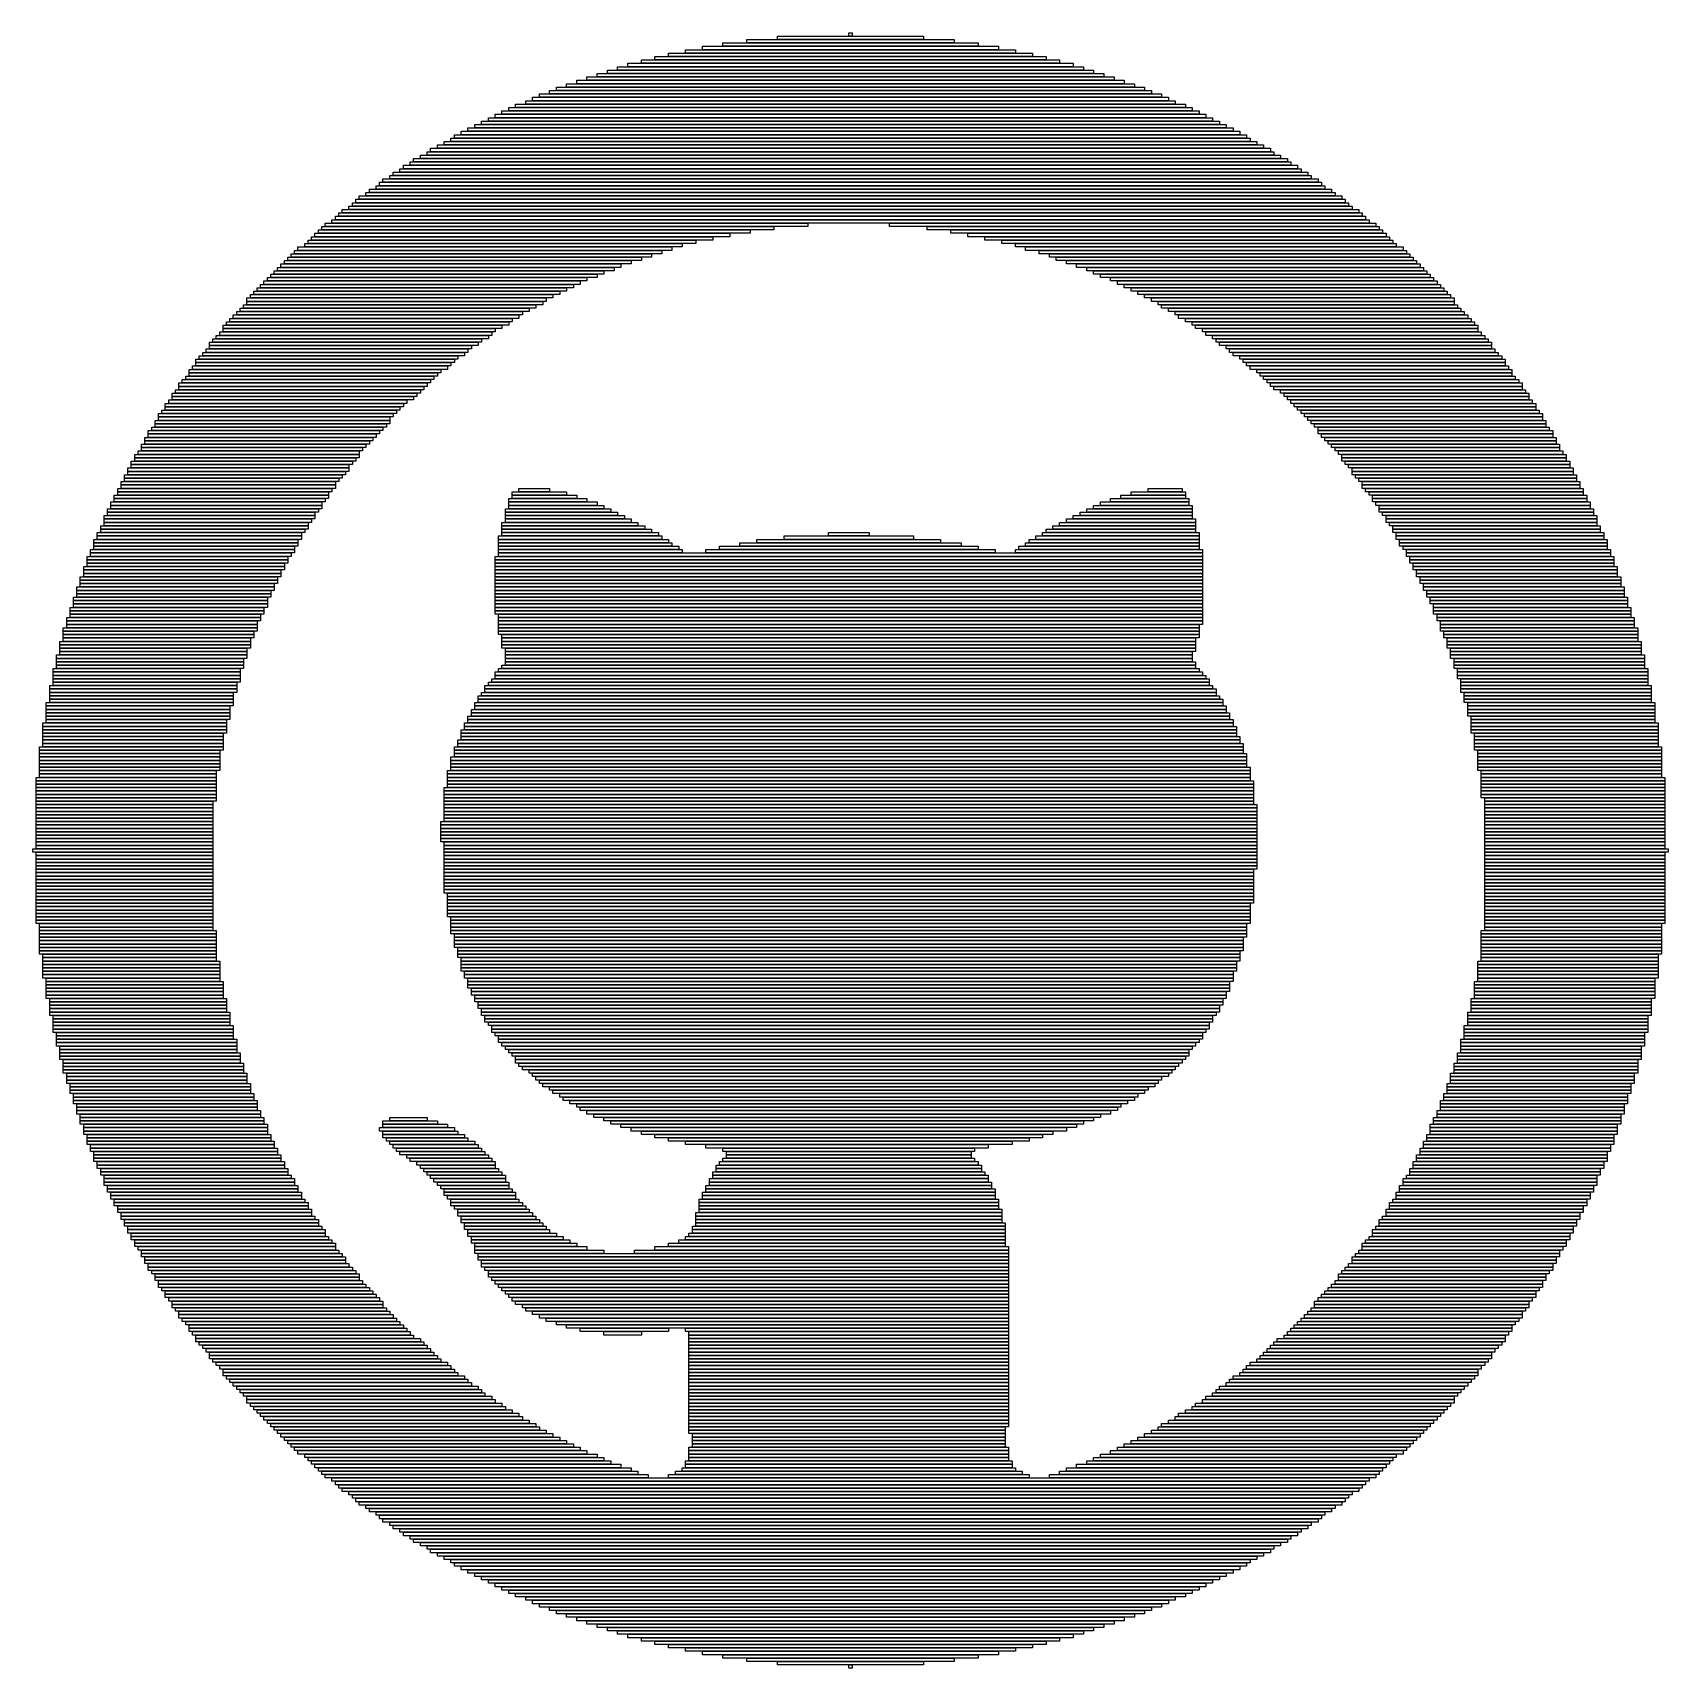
# Model space of a CAD drawing. Header units: metres. Extents: x 1.2 to 58.9, y 1.1 to 58.8.
import ezdxf

# ---------------------------------------------------------------- set-up
doc = ezdxf.new("R2010")
doc.units = ezdxf.units.M

msp = doc.modelspace()

# ---------------------------------------------------------------- linework, layer by layer
for points in [[(24.84, 58.32), (35.28, 58.32), (35.28, 58.2), (24.84, 58.2)], [(25.56, 58.44), (34.56, 58.44), (34.56, 58.32), (25.56, 58.32)], [(26.4, 58.56), (33.72, 58.56), (33.72, 58.44), (26.4, 58.44)], [(27.48, 58.68), (32.64, 58.68), (32.64, 58.56), (27.48, 58.56)], [(30, 58.8), (30.12, 58.8), (30.12, 58.68), (30, 58.68)], [(22.2, 57.72), (37.92, 57.72), (37.92, 57.6), (22.2, 57.6)], [(22.68, 57.84), (37.44, 57.84), (37.44, 57.72), (22.68, 57.72)], [(23.16, 57.96), (36.96, 57.96), (36.96, 57.84), (23.16, 57.84)], [(23.64, 58.08), (36.48, 58.08), (36.48, 57.96), (23.64, 57.96)], [(24.24, 58.2), (35.88, 58.2), (35.88, 58.08), (24.24, 58.08)], [(20.76, 57.24), (39.36, 57.24), (39.36, 57.12), (20.76, 57.12)], [(21.12, 57.36), (39, 57.36), (39, 57.24), (21.12, 57.24)], [(21.48, 57.48), (38.64, 57.48), (38.64, 57.36), (21.48, 57.36)], [(21.84, 57.6), (38.28, 57.6), (38.28, 57.48), (21.84, 57.48)], [(19.08, 56.64), (41.04, 56.64), (41.04, 56.52), (19.08, 56.52)], [(19.44, 56.76), (40.68, 56.76), (40.68, 56.64), (19.44, 56.64)], [(19.68, 56.88), (40.44, 56.88), (40.44, 56.76), (19.68, 56.76)], [(20.04, 57), (40.08, 57), (40.08, 56.88), (20.04, 56.88)], [(20.4, 57.12), (39.72, 57.12), (39.72, 57), (20.4, 57)], [(17.76, 56.04), (42.36, 56.04), (42.36, 55.92), (17.76, 55.92)], [(18, 56.16), (42.12, 56.16), (42.12, 56.04), (18, 56.04)], [(18.24, 56.28), (41.88, 56.28), (41.88, 56.16), (18.24, 56.16)], [(18.6, 56.4), (41.52, 56.4), (41.52, 56.28), (18.6, 56.28)], [(18.84, 56.52), (41.28, 56.52), (41.28, 56.4), (18.84, 56.4)], [(16.56, 55.44), (43.56, 55.44), (43.56, 55.32), (16.56, 55.32)], [(16.8, 55.56), (43.32, 55.56), (43.32, 55.44), (16.8, 55.44)], [(17.04, 55.68), (43.08, 55.68), (43.08, 55.56), (17.04, 55.56)], [(17.28, 55.8), (42.84, 55.8), (42.84, 55.68), (17.28, 55.68)], [(17.52, 55.92), (42.6, 55.92), (42.6, 55.8), (17.52, 55.8)], [(15.48, 54.84), (44.64, 54.84), (44.64, 54.72), (15.48, 54.72)], [(15.72, 54.96), (44.4, 54.96), (44.4, 54.84), (15.72, 54.84)], [(15.96, 55.08), (44.16, 55.08), (44.16, 54.96), (15.96, 54.96)], [(16.08, 55.2), (44.04, 55.2), (44.04, 55.08), (16.08, 55.08)], [(16.32, 55.32), (43.8, 55.32), (43.8, 55.2), (16.32, 55.2)], [(14.64, 54.36), (45.48, 54.36), (45.48, 54.24), (14.64, 54.24)], [(14.88, 54.48), (45.24, 54.48), (45.24, 54.36), (14.88, 54.36)], [(15.12, 54.6), (45, 54.6), (45, 54.48), (15.12, 54.48)], [(15.24, 54.72), (44.88, 54.72), (44.88, 54.6), (15.24, 54.6)], [(13.8, 53.76), (46.32, 53.76), (46.32, 53.64), (13.8, 53.64)], [(13.92, 53.88), (46.2, 53.88), (46.2, 53.76), (13.92, 53.76)], [(14.16, 54), (45.96, 54), (45.96, 53.88), (14.16, 53.88)], [(14.28, 54.12), (45.84, 54.12), (45.84, 54), (14.28, 54)], [(14.52, 54.24), (45.6, 54.24), (45.6, 54.12), (14.52, 54.12)], [(12.96, 53.16), (47.16, 53.16), (47.16, 53.04), (12.96, 53.04)], [(13.08, 53.28), (47.04, 53.28), (47.04, 53.16), (13.08, 53.16)], [(13.32, 53.4), (46.8, 53.4), (46.8, 53.28), (13.32, 53.28)], [(13.44, 53.52), (46.68, 53.52), (46.68, 53.4), (13.44, 53.4)], [(13.56, 53.64), (46.56, 53.64), (46.56, 53.52), (13.56, 53.52)], [(12.12, 52.56), (48, 52.56), (48, 52.44), (12.12, 52.44)], [(12.36, 52.68), (47.76, 52.68), (47.76, 52.56), (12.36, 52.56)], [(12.48, 52.8), (47.64, 52.8), (47.64, 52.68), (12.48, 52.68)], [(12.6, 52.92), (47.52, 52.92), (47.52, 52.8), (12.6, 52.8)], [(12.72, 53.04), (47.4, 53.04), (47.4, 52.92), (12.72, 52.92)], [(11.4, 51.96), (27.36, 51.96), (27.36, 51.84), (11.4, 51.84)], [(11.52, 52.08), (28.56, 52.08), (28.56, 51.96), (11.52, 51.96)], [(11.76, 52.2), (48.36, 52.2), (48.36, 52.08), (11.76, 52.08)], [(11.88, 52.32), (48.24, 52.32), (48.24, 52.2), (11.88, 52.2)], [(12, 52.44), (48.12, 52.44), (48.12, 52.32), (12, 52.32)], [(31.44, 52.08), (48.6, 52.08), (48.6, 51.96), (31.44, 51.96)], [(32.76, 51.96), (48.72, 51.96), (48.72, 51.84), (32.76, 51.84)], [(10.92, 51.48), (24.6, 51.48), (24.6, 51.36), (10.92, 51.36)], [(11.04, 51.6), (25.2, 51.6), (25.2, 51.48), (11.04, 51.48)], [(11.16, 51.72), (25.8, 51.72), (25.8, 51.6), (11.16, 51.6)], [(11.28, 51.84), (26.52, 51.84), (26.52, 51.72), (11.28, 51.72)], [(33.6, 51.84), (48.84, 51.84), (48.84, 51.72), (33.6, 51.72)], [(34.2, 51.72), (48.96, 51.72), (48.96, 51.6), (34.2, 51.6)], [(34.8, 51.6), (49.08, 51.6), (49.08, 51.48), (34.8, 51.48)], [(35.4, 51.48), (49.2, 51.48), (49.2, 51.36), (35.4, 51.36)], [(10.2, 50.88), (22.68, 50.88), (22.68, 50.76), (10.2, 50.76)], [(10.32, 51), (23.04, 51), (23.04, 50.88), (10.32, 50.88)], [(10.44, 51.12), (23.4, 51.12), (23.4, 51), (10.44, 51)], [(10.56, 51.24), (23.76, 51.24), (23.76, 51.12), (10.56, 51.12)], [(10.8, 51.36), (24.12, 51.36), (24.12, 51.24), (10.8, 51.24)], [(35.88, 51.36), (49.32, 51.36), (49.32, 51.24), (35.88, 51.24)], [(36.24, 51.24), (49.56, 51.24), (49.56, 51.12), (36.24, 51.12)], [(36.72, 51.12), (49.68, 51.12), (49.68, 51), (36.72, 51)], [(37.08, 51), (49.8, 51), (49.8, 50.88), (37.08, 50.88)], [(37.32, 50.88), (49.92, 50.88), (49.92, 50.76), (37.32, 50.76)], [(9.6, 50.28), (21.12, 50.28), (21.12, 50.16), (9.6, 50.16)], [(9.72, 50.4), (21.36, 50.4), (21.36, 50.28), (9.72, 50.28)], [(9.84, 50.52), (21.72, 50.52), (21.72, 50.4), (9.84, 50.4)], [(9.96, 50.64), (21.96, 50.64), (21.96, 50.52), (9.96, 50.52)], [(10.08, 50.76), (22.32, 50.76), (22.32, 50.64), (10.08, 50.64)], [(37.68, 50.76), (50.04, 50.76), (50.04, 50.64), (37.68, 50.64)], [(38.04, 50.64), (50.16, 50.64), (50.16, 50.52), (38.04, 50.52)], [(38.4, 50.52), (50.28, 50.52), (50.28, 50.4), (38.4, 50.4)], [(38.64, 50.4), (50.4, 50.4), (50.4, 50.28), (38.64, 50.28)], [(38.88, 50.28), (50.52, 50.28), (50.52, 50.16), (38.88, 50.16)], [(9, 49.68), (19.8, 49.68), (19.8, 49.56), (9, 49.56)], [(9.12, 49.8), (20.04, 49.8), (20.04, 49.68), (9.12, 49.68)], [(9.24, 49.92), (20.28, 49.92), (20.28, 49.8), (9.24, 49.8)], [(9.36, 50.04), (20.52, 50.04), (20.52, 49.92), (9.36, 49.92)], [(9.48, 50.16), (20.76, 50.16), (20.76, 50.04), (9.48, 50.04)], [(39.24, 50.16), (50.64, 50.16), (50.64, 50.04), (39.24, 50.04)], [(39.48, 50.04), (50.76, 50.04), (50.76, 49.92), (39.48, 49.92)], [(39.72, 49.92), (50.88, 49.92), (50.88, 49.8), (39.72, 49.8)], [(39.96, 49.8), (51, 49.8), (51, 49.68), (39.96, 49.68)], [(40.2, 49.68), (51.12, 49.68), (51.12, 49.56), (40.2, 49.56)], [(8.52, 49.08), (18.72, 49.08), (18.72, 48.96), (8.52, 48.96)], [(8.64, 49.2), (18.96, 49.2), (18.96, 49.08), (8.64, 49.08)], [(8.76, 49.44), (19.32, 49.44), (19.32, 49.32), (8.76, 49.32)], [(8.76, 49.32), (19.2, 49.32), (19.2, 49.2), (8.76, 49.2)], [(8.88, 49.56), (19.56, 49.56), (19.56, 49.44), (8.88, 49.44)], [(40.44, 49.56), (51.24, 49.56), (51.24, 49.44), (40.44, 49.44)], [(40.68, 49.44), (51.36, 49.44), (51.36, 49.32), (40.68, 49.32)], [(40.92, 49.32), (51.36, 49.32), (51.36, 49.2), (40.92, 49.2)], [(41.04, 49.2), (51.48, 49.2), (51.48, 49.08), (41.04, 49.08)], [(41.28, 49.08), (51.6, 49.08), (51.6, 48.96), (41.28, 48.96)], [(8.04, 48.6), (18, 48.6), (18, 48.48), (8.04, 48.48)], [(8.16, 48.72), (18.12, 48.72), (18.12, 48.6), (8.16, 48.6)], [(8.28, 48.84), (18.36, 48.84), (18.36, 48.72), (8.28, 48.72)], [(8.4, 48.96), (18.48, 48.96), (18.48, 48.84), (8.4, 48.84)], [(41.52, 48.96), (51.72, 48.96), (51.72, 48.84), (41.52, 48.84)], [(41.64, 48.84), (51.84, 48.84), (51.84, 48.72), (41.64, 48.72)], [(41.88, 48.72), (51.96, 48.72), (51.96, 48.6), (41.88, 48.6)], [(42.12, 48.6), (52.08, 48.6), (52.08, 48.48), (42.12, 48.48)], [(7.56, 48), (17.04, 48), (17.04, 47.88), (7.56, 47.88)], [(7.68, 48.12), (17.28, 48.12), (17.28, 48), (7.68, 48)], [(7.8, 48.24), (17.4, 48.24), (17.4, 48.12), (7.8, 48.12)], [(7.92, 48.48), (17.76, 48.48), (17.76, 48.36), (7.92, 48.36)], [(7.92, 48.36), (17.52, 48.36), (17.52, 48.24), (7.92, 48.24)], [(42.24, 48.48), (52.2, 48.48), (52.2, 48.36), (42.24, 48.36)], [(42.48, 48.36), (52.2, 48.36), (52.2, 48.24), (42.48, 48.24)], [(42.6, 48.24), (52.32, 48.24), (52.32, 48.12), (42.6, 48.12)], [(42.84, 48.12), (52.44, 48.12), (52.44, 48), (42.84, 48)], [(42.96, 48), (52.56, 48), (52.56, 47.88), (42.96, 47.88)], [(7.08, 47.4), (16.2, 47.4), (16.2, 47.28), (7.08, 47.28)], [(7.2, 47.52), (16.44, 47.52), (16.44, 47.4), (7.2, 47.4)], [(7.32, 47.64), (16.56, 47.64), (16.56, 47.52), (7.32, 47.52)], [(7.44, 47.88), (16.92, 47.88), (16.92, 47.76), (7.44, 47.76)], [(7.44, 47.76), (16.68, 47.76), (16.68, 47.64), (7.44, 47.64)], [(43.08, 47.88), (52.68, 47.88), (52.68, 47.76), (43.08, 47.76)], [(43.32, 47.76), (52.68, 47.76), (52.68, 47.64), (43.32, 47.64)], [(43.44, 47.64), (52.8, 47.64), (52.8, 47.52), (43.44, 47.52)], [(43.56, 47.52), (52.92, 47.52), (52.92, 47.4), (43.56, 47.4)], [(43.8, 47.4), (53.04, 47.4), (53.04, 47.28), (43.8, 47.28)], [(6.72, 46.92), (15.6, 46.92), (15.6, 46.8), (6.72, 46.8)], [(6.72, 46.8), (15.48, 46.8), (15.48, 46.68), (6.72, 46.68)], [(6.84, 47.04), (15.84, 47.04), (15.84, 46.92), (6.84, 46.92)], [(6.96, 47.28), (16.08, 47.28), (16.08, 47.16), (6.96, 47.16)], [(6.96, 47.16), (15.96, 47.16), (15.96, 47.04), (6.96, 47.04)], [(43.92, 47.28), (53.16, 47.28), (53.16, 47.16), (43.92, 47.16)], [(44.04, 47.16), (53.16, 47.16), (53.16, 47.04), (44.04, 47.04)], [(44.16, 47.04), (53.28, 47.04), (53.28, 46.92), (44.16, 46.92)], [(44.4, 46.92), (53.4, 46.92), (53.4, 46.8), (44.4, 46.8)], [(44.52, 46.8), (53.4, 46.8), (53.4, 46.68), (44.52, 46.68)], [(6.24, 46.2), (14.88, 46.2), (14.88, 46.08), (6.24, 46.08)], [(6.36, 46.44), (15.12, 46.44), (15.12, 46.32), (6.36, 46.32)], [(6.36, 46.32), (15, 46.32), (15, 46.2), (6.36, 46.2)], [(6.48, 46.56), (15.24, 46.56), (15.24, 46.44), (6.48, 46.44)], [(6.6, 46.68), (15.36, 46.68), (15.36, 46.56), (6.6, 46.56)], [(44.64, 46.68), (53.52, 46.68), (53.52, 46.56), (44.64, 46.56)], [(44.76, 46.56), (53.64, 46.56), (53.64, 46.44), (44.76, 46.44)], [(44.88, 46.44), (53.76, 46.44), (53.76, 46.32), (44.88, 46.32)], [(45, 46.32), (53.76, 46.32), (53.76, 46.2), (45, 46.2)], [(45.24, 46.2), (53.88, 46.2), (53.88, 46.08), (45.24, 46.08)], [(5.88, 45.72), (14.28, 45.72), (14.28, 45.6), (5.88, 45.6)], [(5.88, 45.6), (14.16, 45.6), (14.16, 45.48), (5.88, 45.48)], [(6, 45.84), (14.4, 45.84), (14.4, 45.72), (6, 45.72)], [(6.12, 46.08), (14.76, 46.08), (14.76, 45.96), (6.12, 45.96)], [(6.12, 45.96), (14.64, 45.96), (14.64, 45.84), (6.12, 45.84)], [(45.36, 46.08), (54, 46.08), (54, 45.96), (45.36, 45.96)], [(45.48, 45.96), (54, 45.96), (54, 45.84), (45.48, 45.84)], [(45.6, 45.84), (54.12, 45.84), (54.12, 45.72), (45.6, 45.72)], [(45.72, 45.72), (54.24, 45.72), (54.24, 45.6), (45.72, 45.6)], [(45.84, 45.6), (54.24, 45.6), (54.24, 45.48), (45.84, 45.48)], [(5.52, 45.12), (13.8, 45.12), (13.8, 45), (5.52, 45)], [(5.64, 45.36), (13.92, 45.36), (13.92, 45.24), (5.64, 45.24)], [(5.64, 45.24), (13.8, 45.24), (13.8, 45.12), (5.64, 45.12)], [(5.76, 45.48), (14.04, 45.48), (14.04, 45.36), (5.76, 45.36)], [(45.96, 45.48), (54.36, 45.48), (54.36, 45.36), (45.96, 45.36)], [(46.08, 45.36), (54.48, 45.36), (54.48, 45.24), (46.08, 45.24)], [(46.2, 45.24), (54.48, 45.24), (54.48, 45.12), (46.2, 45.12)], [(46.32, 45.12), (54.6, 45.12), (54.6, 45), (46.32, 45)], [(5.16, 44.52), (13.2, 44.52), (13.2, 44.4), (5.16, 44.4)], [(5.28, 44.76), (13.44, 44.76), (13.44, 44.64), (5.28, 44.64)], [(5.28, 44.64), (13.32, 44.64), (13.32, 44.52), (5.28, 44.52)], [(5.4, 44.88), (13.56, 44.88), (13.56, 44.76), (5.4, 44.76)], [(5.52, 45), (13.68, 45), (13.68, 44.88), (5.52, 44.88)], [(46.44, 45), (54.6, 45), (54.6, 44.88), (46.44, 44.88)], [(46.56, 44.88), (54.72, 44.88), (54.72, 44.76), (46.56, 44.76)], [(46.56, 44.76), (54.84, 44.76), (54.84, 44.64), (46.56, 44.64)], [(46.68, 44.64), (54.84, 44.64), (54.84, 44.52), (46.68, 44.52)], [(46.8, 44.52), (54.96, 44.52), (54.96, 44.4), (46.8, 44.4)], [(4.8, 43.92), (12.72, 43.92), (12.72, 43.8), (4.8, 43.8)], [(4.92, 44.04), (12.72, 44.04), (12.72, 43.92), (4.92, 43.92)], [(5.04, 44.28), (12.96, 44.28), (12.96, 44.16), (5.04, 44.16)], [(5.04, 44.16), (12.84, 44.16), (12.84, 44.04), (5.04, 44.04)], [(5.16, 44.4), (13.08, 44.4), (13.08, 44.28), (5.16, 44.28)], [(46.92, 44.4), (54.96, 44.4), (54.96, 44.28), (46.92, 44.28)], [(47.04, 44.28), (55.08, 44.28), (55.08, 44.16), (47.04, 44.16)], [(47.16, 44.16), (55.08, 44.16), (55.08, 44.04), (47.16, 44.04)], [(47.28, 44.04), (55.2, 44.04), (55.2, 43.92), (47.28, 43.92)], [(47.4, 43.92), (55.32, 43.92), (55.32, 43.8), (47.4, 43.8)], [(4.56, 43.44), (12.36, 43.44), (12.36, 43.32), (4.56, 43.32)], [(4.56, 43.32), (12.24, 43.32), (12.24, 43.2), (4.56, 43.2)], [(4.68, 43.68), (12.48, 43.68), (12.48, 43.56), (4.68, 43.56)], [(4.68, 43.56), (12.36, 43.56), (12.36, 43.44), (4.68, 43.44)], [(4.8, 43.8), (12.6, 43.8), (12.6, 43.68), (4.8, 43.68)], [(47.4, 43.8), (55.32, 43.8), (55.32, 43.68), (47.4, 43.68)], [(47.52, 43.68), (55.44, 43.68), (55.44, 43.56), (47.52, 43.56)], [(47.64, 43.56), (55.44, 43.56), (55.44, 43.44), (47.64, 43.44)], [(47.76, 43.44), (55.56, 43.44), (55.56, 43.32), (47.76, 43.32)], [(47.76, 43.32), (55.56, 43.32), (55.56, 43.2), (47.76, 43.2)], [(4.2, 42.72), (11.76, 42.72), (11.76, 42.6), (4.2, 42.6)], [(4.32, 42.96), (11.88, 42.96), (11.88, 42.84), (4.32, 42.84)], [(4.32, 42.84), (11.88, 42.84), (11.88, 42.72), (4.32, 42.72)], [(4.44, 43.2), (12.12, 43.2), (12.12, 43.08), (4.44, 43.08)], [(4.44, 43.08), (12, 43.08), (12, 42.96), (4.44, 42.96)], [(18.36, 42.72), (19.44, 42.72), (19.44, 42.6), (18.36, 42.6)], [(40.56, 42.72), (41.76, 42.72), (41.76, 42.6), (40.56, 42.6)], [(47.88, 43.2), (55.68, 43.2), (55.68, 43.08), (47.88, 43.08)], [(48, 43.08), (55.68, 43.08), (55.68, 42.96), (48, 42.96)], [(48.12, 42.96), (55.8, 42.96), (55.8, 42.84), (48.12, 42.84)], [(48.12, 42.84), (55.8, 42.84), (55.8, 42.72), (48.12, 42.72)], [(48.24, 42.72), (55.92, 42.72), (55.92, 42.6), (48.24, 42.6)], [(3.96, 42.24), (11.4, 42.24), (11.4, 42.12), (3.96, 42.12)], [(4.08, 42.48), (11.64, 42.48), (11.64, 42.36), (4.08, 42.36)], [(4.08, 42.36), (11.52, 42.36), (11.52, 42.24), (4.08, 42.24)], [(4.2, 42.6), (11.64, 42.6), (11.64, 42.48), (4.2, 42.48)], [(18, 42.36), (20.76, 42.36), (20.76, 42.24), (18, 42.24)], [(18, 42.24), (21.12, 42.24), (21.12, 42.12), (18, 42.12)], [(18.12, 42.6), (20.04, 42.6), (20.04, 42.48), (18.12, 42.48)], [(18.12, 42.48), (20.4, 42.48), (20.4, 42.36), (18.12, 42.36)], [(38.88, 42.24), (42, 42.24), (42, 42.12), (38.88, 42.12)], [(39.24, 42.36), (42, 42.36), (42, 42.24), (39.24, 42.24)], [(39.6, 42.48), (41.88, 42.48), (41.88, 42.36), (39.6, 42.36)], [(39.96, 42.6), (41.88, 42.6), (41.88, 42.48), (39.96, 42.48)], [(48.36, 42.6), (55.92, 42.6), (55.92, 42.48), (48.36, 42.48)], [(48.48, 42.48), (56.04, 42.48), (56.04, 42.36), (48.48, 42.36)], [(48.48, 42.36), (56.04, 42.36), (56.04, 42.24), (48.48, 42.24)], [(48.6, 42.24), (56.16, 42.24), (56.16, 42.12), (48.6, 42.12)], [(3.72, 41.76), (11.16, 41.76), (11.16, 41.64), (3.72, 41.64)], [(3.72, 41.64), (11.04, 41.64), (11.04, 41.52), (3.72, 41.52)], [(3.84, 42), (11.28, 42), (11.28, 41.88), (3.84, 41.88)], [(3.84, 41.88), (11.16, 41.88), (11.16, 41.76), (3.84, 41.76)], [(3.96, 42.12), (11.4, 42.12), (11.4, 42), (3.96, 42)], [(17.88, 42), (21.6, 42), (21.6, 41.88), (17.88, 41.88)], [(17.88, 41.88), (21.84, 41.88), (21.84, 41.76), (17.88, 41.76)], [(17.88, 41.76), (22.08, 41.76), (22.08, 41.64), (17.88, 41.64)], [(17.88, 41.64), (22.32, 41.64), (22.32, 41.52), (17.88, 41.52)], [(18, 42.12), (21.36, 42.12), (21.36, 42), (18, 42)], [(37.68, 41.64), (42.24, 41.64), (42.24, 41.52), (37.68, 41.52)], [(37.92, 41.76), (42.12, 41.76), (42.12, 41.64), (37.92, 41.64)], [(38.16, 41.88), (42.12, 41.88), (42.12, 41.76), (38.16, 41.76)], [(38.4, 42), (42.12, 42), (42.12, 41.88), (38.4, 41.88)], [(38.64, 42.12), (42.12, 42.12), (42.12, 42), (38.64, 42)], [(48.72, 42.12), (56.16, 42.12), (56.16, 42), (48.72, 42)], [(48.72, 42), (56.28, 42), (56.28, 41.88), (48.72, 41.88)], [(48.84, 41.88), (56.28, 41.88), (56.28, 41.76), (48.84, 41.76)], [(48.96, 41.76), (56.4, 41.76), (56.4, 41.64), (48.96, 41.64)], [(48.96, 41.64), (56.4, 41.64), (56.4, 41.52), (48.96, 41.52)], [(3.48, 41.16), (10.68, 41.16), (10.68, 41.04), (3.48, 41.04)], [(3.48, 41.04), (10.68, 41.04), (10.68, 40.92), (3.48, 40.92)], [(3.6, 41.4), (10.92, 41.4), (10.92, 41.28), (3.6, 41.28)], [(3.6, 41.28), (10.8, 41.28), (10.8, 41.16), (3.6, 41.16)], [(3.72, 41.52), (10.92, 41.52), (10.92, 41.4), (3.72, 41.4)], [(17.64, 41.04), (23.4, 41.04), (23.4, 40.92), (17.64, 40.92)], [(17.76, 41.52), (22.56, 41.52), (22.56, 41.4), (17.76, 41.4)], [(17.76, 41.4), (22.8, 41.4), (22.8, 41.28), (17.76, 41.28)], [(17.76, 41.28), (23.04, 41.28), (23.04, 41.16), (17.76, 41.16)], [(17.76, 41.16), (23.28, 41.16), (23.28, 41.04), (17.76, 41.04)], [(27.72, 41.04), (32.28, 41.04), (32.28, 40.92), (27.72, 40.92)], [(29.28, 41.16), (30.72, 41.16), (30.72, 41.04), (29.28, 41.04)], [(36.6, 41.04), (42.36, 41.04), (42.36, 40.92), (36.6, 40.92)], [(36.84, 41.16), (42.36, 41.16), (42.36, 41.04), (36.84, 41.04)], [(36.96, 41.28), (42.24, 41.28), (42.24, 41.16), (36.96, 41.16)], [(37.2, 41.4), (42.24, 41.4), (42.24, 41.28), (37.2, 41.28)], [(37.44, 41.52), (42.24, 41.52), (42.24, 41.4), (37.44, 41.4)], [(49.08, 41.52), (56.4, 41.52), (56.4, 41.4), (49.08, 41.4)], [(49.2, 41.4), (56.52, 41.4), (56.52, 41.28), (49.2, 41.28)], [(49.2, 41.28), (56.52, 41.28), (56.52, 41.16), (49.2, 41.16)], [(49.32, 41.16), (56.64, 41.16), (56.64, 41.04), (49.32, 41.04)], [(49.32, 41.04), (56.64, 41.04), (56.64, 40.92), (49.32, 40.92)], [(3.24, 40.56), (10.44, 40.56), (10.44, 40.44), (3.24, 40.44)], [(3.24, 40.44), (10.32, 40.44), (10.32, 40.32), (3.24, 40.32)], [(3.36, 40.92), (10.56, 40.92), (10.56, 40.8), (3.36, 40.8)], [(3.36, 40.8), (10.56, 40.8), (10.56, 40.68), (3.36, 40.68)], [(3.36, 40.68), (10.44, 40.68), (10.44, 40.56), (3.36, 40.56)], [(17.64, 40.92), (23.64, 40.92), (23.64, 40.8), (17.64, 40.8)], [(17.64, 40.8), (23.76, 40.8), (23.76, 40.68), (17.64, 40.68)], [(17.64, 40.68), (24, 40.68), (24, 40.56), (17.64, 40.56)], [(17.64, 40.56), (24.12, 40.56), (24.12, 40.44), (17.64, 40.44)], [(17.64, 40.44), (42.48, 40.44), (42.48, 40.32), (17.64, 40.32)], [(24.96, 40.56), (35.16, 40.56), (35.16, 40.44), (24.96, 40.44)], [(25.44, 40.68), (34.56, 40.68), (34.56, 40.56), (25.44, 40.56)], [(26.16, 40.8), (33.96, 40.8), (33.96, 40.68), (26.16, 40.68)], [(26.76, 40.92), (33.24, 40.92), (33.24, 40.8), (26.76, 40.8)], [(35.88, 40.56), (42.48, 40.56), (42.48, 40.44), (35.88, 40.44)], [(36, 40.68), (42.36, 40.68), (42.36, 40.56), (36, 40.56)], [(36.24, 40.8), (42.36, 40.8), (42.36, 40.68), (36.24, 40.68)], [(36.36, 40.92), (42.36, 40.92), (42.36, 40.8), (36.36, 40.8)], [(49.44, 40.92), (56.76, 40.92), (56.76, 40.8), (49.44, 40.8)], [(49.44, 40.8), (56.76, 40.8), (56.76, 40.68), (49.44, 40.68)], [(49.56, 40.68), (56.76, 40.68), (56.76, 40.56), (49.56, 40.56)], [(49.68, 40.56), (56.88, 40.56), (56.88, 40.44), (49.68, 40.44)], [(49.68, 40.44), (56.88, 40.44), (56.88, 40.32), (49.68, 40.32)], [(3, 39.96), (10.08, 39.96), (10.08, 39.84), (3, 39.84)], [(3, 39.84), (9.96, 39.84), (9.96, 39.72), (3, 39.72)], [(3.12, 40.32), (10.2, 40.32), (10.2, 40.2), (3.12, 40.2)], [(3.12, 40.2), (10.2, 40.2), (10.2, 40.08), (3.12, 40.08)], [(3.12, 40.08), (10.08, 40.08), (10.08, 39.96), (3.12, 39.96)], [(17.52, 40.32), (42.48, 40.32), (42.48, 40.2), (17.52, 40.2)], [(17.52, 40.2), (42.48, 40.2), (42.48, 40.08), (17.52, 40.08)], [(17.52, 40.08), (42.48, 40.08), (42.48, 39.96), (17.52, 39.96)], [(17.52, 39.96), (42.48, 39.96), (42.48, 39.84), (17.52, 39.84)], [(17.52, 39.84), (42.48, 39.84), (42.48, 39.72), (17.52, 39.72)], [(49.8, 40.32), (57, 40.32), (57, 40.2), (49.8, 40.2)], [(49.8, 40.2), (57, 40.2), (57, 40.08), (49.8, 40.08)], [(49.92, 40.08), (57, 40.08), (57, 39.96), (49.92, 39.96)], [(49.92, 39.96), (57.12, 39.96), (57.12, 39.84), (49.92, 39.84)], [(50.04, 39.84), (57.12, 39.84), (57.12, 39.72), (50.04, 39.72)], [(2.88, 39.6), (9.84, 39.6), (9.84, 39.48), (2.88, 39.48)], [(2.88, 39.48), (9.84, 39.48), (9.84, 39.36), (2.88, 39.36)], [(2.88, 39.36), (9.72, 39.36), (9.72, 39.24), (2.88, 39.24)], [(3, 39.72), (9.96, 39.72), (9.96, 39.6), (3, 39.6)], [(17.52, 39.72), (42.48, 39.72), (42.48, 39.6), (17.52, 39.6)], [(17.52, 39.6), (42.48, 39.6), (42.48, 39.48), (17.52, 39.48)], [(17.52, 39.48), (42.48, 39.48), (42.48, 39.36), (17.52, 39.36)], [(17.52, 39.36), (42.48, 39.36), (42.48, 39.24), (17.52, 39.24)], [(50.04, 39.72), (57.12, 39.72), (57.12, 39.6), (50.04, 39.6)], [(50.16, 39.6), (57.24, 39.6), (57.24, 39.48), (50.16, 39.48)], [(50.16, 39.48), (57.24, 39.48), (57.24, 39.36), (50.16, 39.36)], [(50.28, 39.36), (57.24, 39.36), (57.24, 39.24), (50.28, 39.24)], [(2.64, 38.88), (9.48, 38.88), (9.48, 38.76), (2.64, 38.76)], [(2.64, 38.76), (9.48, 38.76), (9.48, 38.64), (2.64, 38.64)], [(2.76, 39.24), (9.72, 39.24), (9.72, 39.12), (2.76, 39.12)], [(2.76, 39.12), (9.6, 39.12), (9.6, 39), (2.76, 39)], [(2.76, 39), (9.6, 39), (9.6, 38.88), (2.76, 38.88)], [(17.52, 39.24), (42.48, 39.24), (42.48, 39.12), (17.52, 39.12)], [(17.52, 39.12), (42.48, 39.12), (42.48, 39), (17.52, 39)], [(17.52, 39), (42.48, 39), (42.48, 38.88), (17.52, 38.88)], [(17.52, 38.88), (42.48, 38.88), (42.48, 38.76), (17.52, 38.76)], [(17.52, 38.76), (42.48, 38.76), (42.48, 38.64), (17.52, 38.64)], [(50.28, 39.24), (57.36, 39.24), (57.36, 39.12), (50.28, 39.12)], [(50.4, 39.12), (57.36, 39.12), (57.36, 39), (50.4, 39)], [(50.4, 39), (57.36, 39), (57.36, 38.88), (50.4, 38.88)], [(50.52, 38.88), (57.48, 38.88), (57.48, 38.76), (50.52, 38.76)], [(50.52, 38.76), (57.48, 38.76), (57.48, 38.64), (50.52, 38.64)], [(2.4, 38.16), (9.24, 38.16), (9.24, 38.04), (2.4, 38.04)], [(2.52, 38.52), (9.36, 38.52), (9.36, 38.4), (2.52, 38.4)], [(2.52, 38.4), (9.36, 38.4), (9.36, 38.28), (2.52, 38.28)], [(2.52, 38.28), (9.24, 38.28), (9.24, 38.16), (2.52, 38.16)], [(2.64, 38.64), (9.48, 38.64), (9.48, 38.52), (2.64, 38.52)], [(17.52, 38.64), (42.48, 38.64), (42.48, 38.52), (17.52, 38.52)], [(17.52, 38.52), (42.48, 38.52), (42.48, 38.4), (17.52, 38.4)], [(17.52, 38.4), (42.48, 38.4), (42.48, 38.28), (17.52, 38.28)], [(17.64, 38.28), (42.48, 38.28), (42.48, 38.16), (17.64, 38.16)], [(17.64, 38.16), (42.48, 38.16), (42.48, 38.04), (17.64, 38.04)], [(50.64, 38.64), (57.48, 38.64), (57.48, 38.52), (50.64, 38.52)], [(50.64, 38.52), (57.6, 38.52), (57.6, 38.4), (50.64, 38.4)], [(50.64, 38.4), (57.6, 38.4), (57.6, 38.28), (50.64, 38.28)], [(50.76, 38.28), (57.6, 38.28), (57.6, 38.16), (50.76, 38.16)], [(50.76, 38.16), (57.72, 38.16), (57.72, 38.04), (50.76, 38.04)], [(2.28, 37.8), (9.12, 37.8), (9.12, 37.68), (2.28, 37.68)], [(2.28, 37.68), (9, 37.68), (9, 37.56), (2.28, 37.56)], [(2.28, 37.56), (9, 37.56), (9, 37.44), (2.28, 37.44)], [(2.4, 38.04), (9.12, 38.04), (9.12, 37.92), (2.4, 37.92)], [(2.4, 37.92), (9.12, 37.92), (9.12, 37.8), (2.4, 37.8)], [(17.64, 38.04), (42.48, 38.04), (42.48, 37.92), (17.64, 37.92)], [(17.64, 37.92), (42.36, 37.92), (42.36, 37.8), (17.64, 37.8)], [(17.64, 37.8), (42.36, 37.8), (42.36, 37.68), (17.64, 37.68)], [(17.64, 37.68), (42.36, 37.68), (42.36, 37.56), (17.64, 37.56)], [(17.76, 37.56), (42.36, 37.56), (42.36, 37.44), (17.76, 37.44)], [(50.88, 38.04), (57.72, 38.04), (57.72, 37.92), (50.88, 37.92)], [(50.88, 37.92), (57.72, 37.92), (57.72, 37.8), (50.88, 37.8)], [(50.88, 37.8), (57.84, 37.8), (57.84, 37.68), (50.88, 37.68)], [(51, 37.68), (57.84, 37.68), (57.84, 37.56), (51, 37.56)], [(51, 37.56), (57.84, 37.56), (57.84, 37.44), (51, 37.44)], [(2.16, 37.32), (8.88, 37.32), (8.88, 37.2), (2.16, 37.2)], [(2.16, 37.2), (8.88, 37.2), (8.88, 37.08), (2.16, 37.08)], [(2.16, 37.08), (8.76, 37.08), (8.76, 36.96), (2.16, 36.96)], [(2.16, 36.96), (8.76, 36.96), (8.76, 36.84), (2.16, 36.84)], [(2.28, 37.44), (8.88, 37.44), (8.88, 37.32), (2.28, 37.32)], [(17.76, 37.44), (42.24, 37.44), (42.24, 37.32), (17.76, 37.32)], [(17.76, 37.32), (42.24, 37.32), (42.24, 37.2), (17.76, 37.2)], [(17.76, 37.2), (42.24, 37.2), (42.24, 37.08), (17.76, 37.08)], [(17.88, 37.08), (42.24, 37.08), (42.24, 36.96), (17.88, 36.96)], [(17.88, 36.96), (42.12, 36.96), (42.12, 36.84), (17.88, 36.84)], [(51.12, 37.44), (57.84, 37.44), (57.84, 37.32), (51.12, 37.32)], [(51.12, 37.32), (57.96, 37.32), (57.96, 37.2), (51.12, 37.2)], [(51.12, 37.2), (57.96, 37.2), (57.96, 37.08), (51.12, 37.08)], [(51.24, 37.08), (57.96, 37.08), (57.96, 36.96), (51.24, 36.96)], [(51.24, 36.96), (57.96, 36.96), (57.96, 36.84), (51.24, 36.84)], [(2.04, 36.84), (8.76, 36.84), (8.76, 36.72), (2.04, 36.72)], [(2.04, 36.72), (8.64, 36.72), (8.64, 36.6), (2.04, 36.6)], [(2.04, 36.6), (8.64, 36.6), (8.64, 36.48), (2.04, 36.48)], [(2.04, 36.48), (8.64, 36.48), (8.64, 36.36), (2.04, 36.36)], [(17.76, 36.48), (42.24, 36.48), (42.24, 36.36), (17.76, 36.36)], [(17.88, 36.84), (42.12, 36.84), (42.12, 36.72), (17.88, 36.72)], [(17.88, 36.72), (42.12, 36.72), (42.12, 36.6), (17.88, 36.6)], [(17.88, 36.6), (42.24, 36.6), (42.24, 36.48), (17.88, 36.48)], [(51.24, 36.84), (58.08, 36.84), (58.08, 36.72), (51.24, 36.72)], [(51.36, 36.72), (58.08, 36.72), (58.08, 36.6), (51.36, 36.6)], [(51.36, 36.6), (58.08, 36.6), (58.08, 36.48), (51.36, 36.48)], [(51.36, 36.48), (58.08, 36.48), (58.08, 36.36), (51.36, 36.36)], [(1.92, 36.36), (8.52, 36.36), (8.52, 36.24), (1.92, 36.24)], [(1.92, 36.24), (8.52, 36.24), (8.52, 36.12), (1.92, 36.12)], [(1.92, 36.12), (8.52, 36.12), (8.52, 36), (1.92, 36)], [(1.92, 36), (8.52, 36), (8.52, 35.88), (1.92, 35.88)], [(1.92, 35.88), (8.4, 35.88), (8.4, 35.76), (1.92, 35.76)], [(17.28, 35.88), (42.72, 35.88), (42.72, 35.76), (17.28, 35.76)], [(17.4, 36), (42.72, 36), (42.72, 35.88), (17.4, 35.88)], [(17.52, 36.24), (42.48, 36.24), (42.48, 36.12), (17.52, 36.12)], [(17.52, 36.12), (42.6, 36.12), (42.6, 36), (17.52, 36)], [(17.64, 36.36), (42.36, 36.36), (42.36, 36.24), (17.64, 36.24)], [(51.48, 36.36), (58.2, 36.36), (58.2, 36.24), (51.48, 36.24)], [(51.48, 36.24), (58.2, 36.24), (58.2, 36.12), (51.48, 36.12)], [(51.48, 36.12), (58.2, 36.12), (58.2, 36), (51.48, 36)], [(51.6, 36), (58.2, 36), (58.2, 35.88), (51.6, 35.88)], [(51.6, 35.88), (58.2, 35.88), (58.2, 35.76), (51.6, 35.76)], [(1.8, 35.76), (8.4, 35.76), (8.4, 35.64), (1.8, 35.64)], [(1.8, 35.64), (8.4, 35.64), (8.4, 35.52), (1.8, 35.52)], [(1.8, 35.52), (8.28, 35.52), (8.28, 35.4), (1.8, 35.4)], [(1.8, 35.4), (8.28, 35.4), (8.28, 35.28), (1.8, 35.28)], [(1.8, 35.28), (8.28, 35.28), (8.28, 35.16), (1.8, 35.16)], [(16.92, 35.4), (43.08, 35.4), (43.08, 35.28), (16.92, 35.28)], [(16.92, 35.28), (43.2, 35.28), (43.2, 35.16), (16.92, 35.16)], [(17.04, 35.52), (42.96, 35.52), (42.96, 35.4), (17.04, 35.4)], [(17.16, 35.76), (42.84, 35.76), (42.84, 35.64), (17.16, 35.64)], [(17.16, 35.64), (42.96, 35.64), (42.96, 35.52), (17.16, 35.52)], [(51.6, 35.76), (58.32, 35.76), (58.32, 35.64), (51.6, 35.64)], [(51.6, 35.64), (58.32, 35.64), (58.32, 35.52), (51.6, 35.52)], [(51.72, 35.52), (58.32, 35.52), (58.32, 35.4), (51.72, 35.4)], [(51.72, 35.4), (58.32, 35.4), (58.32, 35.28), (51.72, 35.28)], [(51.72, 35.28), (58.32, 35.28), (58.32, 35.16), (51.72, 35.16)], [(1.68, 35.16), (8.28, 35.16), (8.28, 35.04), (1.68, 35.04)], [(1.68, 35.04), (8.16, 35.04), (8.16, 34.92), (1.68, 34.92)], [(1.68, 34.92), (8.16, 34.92), (8.16, 34.8), (1.68, 34.8)], [(1.68, 34.8), (8.16, 34.8), (8.16, 34.68), (1.68, 34.68)], [(1.68, 34.68), (8.16, 34.68), (8.16, 34.56), (1.68, 34.56)], [(16.56, 34.68), (43.44, 34.68), (43.44, 34.56), (16.56, 34.56)], [(16.68, 34.92), (43.32, 34.92), (43.32, 34.8), (16.68, 34.8)], [(16.68, 34.8), (43.44, 34.8), (43.44, 34.68), (16.68, 34.68)], [(16.8, 35.16), (43.2, 35.16), (43.2, 35.04), (16.8, 35.04)], [(16.8, 35.04), (43.32, 35.04), (43.32, 34.92), (16.8, 34.92)], [(51.84, 35.16), (58.44, 35.16), (58.44, 35.04), (51.84, 35.04)], [(51.84, 35.04), (58.44, 35.04), (58.44, 34.92), (51.84, 34.92)], [(51.84, 34.92), (58.44, 34.92), (58.44, 34.8), (51.84, 34.8)], [(51.84, 34.8), (58.44, 34.8), (58.44, 34.68), (51.84, 34.68)], [(51.96, 34.68), (58.44, 34.68), (58.44, 34.56), (51.96, 34.56)], [(1.56, 34.44), (8.04, 34.44), (8.04, 34.32), (1.56, 34.32)], [(1.56, 34.32), (8.04, 34.32), (8.04, 34.2), (1.56, 34.2)], [(1.56, 34.2), (8.04, 34.2), (8.04, 34.08), (1.56, 34.08)], [(1.56, 34.08), (7.92, 34.08), (7.92, 33.96), (1.56, 33.96)], [(1.68, 34.56), (8.04, 34.56), (8.04, 34.44), (1.68, 34.44)], [(16.32, 34.2), (43.68, 34.2), (43.68, 34.08), (16.32, 34.08)], [(16.32, 34.08), (43.68, 34.08), (43.68, 33.96), (16.32, 33.96)], [(16.44, 34.44), (43.56, 34.44), (43.56, 34.32), (16.44, 34.32)], [(16.44, 34.32), (43.68, 34.32), (43.68, 34.2), (16.44, 34.2)], [(16.56, 34.56), (43.56, 34.56), (43.56, 34.44), (16.56, 34.44)], [(51.96, 34.56), (58.44, 34.56), (58.44, 34.44), (51.96, 34.44)], [(51.96, 34.44), (58.56, 34.44), (58.56, 34.32), (51.96, 34.32)], [(51.96, 34.32), (58.56, 34.32), (58.56, 34.2), (51.96, 34.2)], [(51.96, 34.2), (58.56, 34.2), (58.56, 34.08), (51.96, 34.08)], [(52.08, 34.08), (58.56, 34.08), (58.56, 33.96), (52.08, 33.96)], [(1.44, 33.6), (7.92, 33.6), (7.92, 33.48), (1.44, 33.48)], [(1.44, 33.48), (7.8, 33.48), (7.8, 33.36), (1.44, 33.36)], [(1.56, 33.96), (7.92, 33.96), (7.92, 33.84), (1.56, 33.84)], [(1.56, 33.84), (7.92, 33.84), (7.92, 33.72), (1.56, 33.72)], [(1.56, 33.72), (7.92, 33.72), (7.92, 33.6), (1.56, 33.6)], [(16.08, 33.6), (43.92, 33.6), (43.92, 33.48), (16.08, 33.48)], [(16.08, 33.48), (43.92, 33.48), (43.92, 33.36), (16.08, 33.36)], [(16.2, 33.84), (43.8, 33.84), (43.8, 33.72), (16.2, 33.72)], [(16.2, 33.72), (43.92, 33.72), (43.92, 33.6), (16.2, 33.6)], [(16.32, 33.96), (43.8, 33.96), (43.8, 33.84), (16.32, 33.84)], [(52.08, 33.96), (58.56, 33.96), (58.56, 33.84), (52.08, 33.84)], [(52.08, 33.84), (58.56, 33.84), (58.56, 33.72), (52.08, 33.72)], [(52.08, 33.72), (58.56, 33.72), (58.56, 33.6), (52.08, 33.6)], [(52.08, 33.6), (58.68, 33.6), (58.68, 33.48), (52.08, 33.48)], [(52.2, 33.48), (58.68, 33.48), (58.68, 33.36), (52.2, 33.36)], [(1.44, 33.36), (7.8, 33.36), (7.8, 33.24), (1.44, 33.24)], [(1.44, 33.24), (7.8, 33.24), (7.8, 33.12), (1.44, 33.12)], [(1.44, 33.12), (7.8, 33.12), (7.8, 33), (1.44, 33)], [(1.44, 33), (7.8, 33), (7.8, 32.88), (1.44, 32.88)], [(15.96, 33.24), (44.04, 33.24), (44.04, 33.12), (15.96, 33.12)], [(15.96, 33.12), (44.04, 33.12), (44.04, 33), (15.96, 33)], [(15.96, 33), (44.04, 33), (44.04, 32.88), (15.96, 32.88)], [(16.08, 33.36), (44.04, 33.36), (44.04, 33.24), (16.08, 33.24)], [(52.2, 33.36), (58.68, 33.36), (58.68, 33.24), (52.2, 33.24)], [(52.2, 33.24), (58.68, 33.24), (58.68, 33.12), (52.2, 33.12)], [(52.2, 33.12), (58.68, 33.12), (58.68, 33), (52.2, 33)], [(52.2, 33), (58.68, 33), (58.68, 32.88), (52.2, 32.88)], [(1.32, 32.52), (7.68, 32.52), (7.68, 32.4), (1.32, 32.4)], [(1.32, 32.4), (7.68, 32.4), (7.68, 32.28), (1.32, 32.28)], [(1.44, 32.88), (7.8, 32.88), (7.8, 32.76), (1.44, 32.76)], [(1.44, 32.76), (7.68, 32.76), (7.68, 32.64), (1.44, 32.64)], [(1.44, 32.64), (7.68, 32.64), (7.68, 32.52), (1.44, 32.52)], [(15.84, 32.76), (44.16, 32.76), (44.16, 32.64), (15.84, 32.64)], [(15.84, 32.64), (44.16, 32.64), (44.16, 32.52), (15.84, 32.52)], [(15.84, 32.52), (44.16, 32.52), (44.16, 32.4), (15.84, 32.4)], [(15.84, 32.4), (44.28, 32.4), (44.28, 32.28), (15.84, 32.28)], [(15.96, 32.88), (44.16, 32.88), (44.16, 32.76), (15.96, 32.76)], [(52.2, 32.88), (58.68, 32.88), (58.68, 32.76), (52.2, 32.76)], [(52.32, 32.76), (58.68, 32.76), (58.68, 32.64), (52.32, 32.64)], [(52.32, 32.64), (58.68, 32.64), (58.68, 32.52), (52.32, 32.52)], [(52.32, 32.52), (58.8, 32.52), (58.8, 32.4), (52.32, 32.4)], [(52.32, 32.4), (58.8, 32.4), (58.8, 32.28), (52.32, 32.28)], [(1.32, 32.28), (7.68, 32.28), (7.68, 32.16), (1.32, 32.16)], [(1.32, 32.16), (7.68, 32.16), (7.68, 32.04), (1.32, 32.04)], [(1.32, 32.04), (7.68, 32.04), (7.68, 31.92), (1.32, 31.92)], [(1.32, 31.92), (7.68, 31.92), (7.68, 31.8), (1.32, 31.8)], [(1.32, 31.8), (7.68, 31.8), (7.68, 31.68), (1.32, 31.68)], [(15.72, 32.16), (44.28, 32.16), (44.28, 32.04), (15.72, 32.04)], [(15.72, 32.04), (44.28, 32.04), (44.28, 31.92), (15.72, 31.92)], [(15.72, 31.92), (44.28, 31.92), (44.28, 31.8), (15.72, 31.8)], [(15.72, 31.8), (44.28, 31.8), (44.28, 31.68), (15.72, 31.68)], [(15.84, 32.28), (44.28, 32.28), (44.28, 32.16), (15.84, 32.16)], [(52.32, 32.28), (58.8, 32.28), (58.8, 32.16), (52.32, 32.16)], [(52.32, 32.16), (58.8, 32.16), (58.8, 32.04), (52.32, 32.04)], [(52.32, 32.04), (58.8, 32.04), (58.8, 31.92), (52.32, 31.92)], [(52.32, 31.92), (58.8, 31.92), (58.8, 31.8), (52.32, 31.8)], [(52.44, 31.8), (58.8, 31.8), (58.8, 31.68), (52.44, 31.68)], [(1.32, 31.68), (7.56, 31.68), (7.56, 31.56), (1.32, 31.56)], [(1.32, 31.56), (7.56, 31.56), (7.56, 31.44), (1.32, 31.44)], [(1.32, 31.44), (7.56, 31.44), (7.56, 31.32), (1.32, 31.32)], [(1.32, 31.32), (7.56, 31.32), (7.56, 31.2), (1.32, 31.2)], [(1.32, 31.2), (7.56, 31.2), (7.56, 31.08), (1.32, 31.08)], [(15.72, 31.68), (44.28, 31.68), (44.28, 31.56), (15.72, 31.56)], [(15.72, 31.56), (44.4, 31.56), (44.4, 31.44), (15.72, 31.44)], [(15.72, 31.44), (44.4, 31.44), (44.4, 31.32), (15.72, 31.32)], [(15.72, 31.32), (44.4, 31.32), (44.4, 31.2), (15.72, 31.2)], [(15.72, 31.2), (44.4, 31.2), (44.4, 31.08), (15.72, 31.08)], [(52.44, 31.68), (58.8, 31.68), (58.8, 31.56), (52.44, 31.56)], [(52.44, 31.56), (58.8, 31.56), (58.8, 31.44), (52.44, 31.44)], [(52.44, 31.44), (58.8, 31.44), (58.8, 31.32), (52.44, 31.32)], [(52.44, 31.32), (58.8, 31.32), (58.8, 31.2), (52.44, 31.2)], [(52.44, 31.2), (58.8, 31.2), (58.8, 31.08), (52.44, 31.08)], [(1.32, 31.08), (7.56, 31.08), (7.56, 30.96), (1.32, 30.96)], [(1.32, 30.96), (7.56, 30.96), (7.56, 30.84), (1.32, 30.84)], [(1.32, 30.84), (7.56, 30.84), (7.56, 30.72), (1.32, 30.72)], [(1.32, 30.72), (7.56, 30.72), (7.56, 30.6), (1.32, 30.6)], [(1.32, 30.6), (7.56, 30.6), (7.56, 30.48), (1.32, 30.48)], [(15.6, 30.96), (44.4, 30.96), (44.4, 30.84), (15.6, 30.84)], [(15.6, 30.84), (44.4, 30.84), (44.4, 30.72), (15.6, 30.72)], [(15.6, 30.72), (44.4, 30.72), (44.4, 30.6), (15.6, 30.6)], [(15.6, 30.6), (44.4, 30.6), (44.4, 30.48), (15.6, 30.48)], [(15.72, 31.08), (44.4, 31.08), (44.4, 30.96), (15.72, 30.96)], [(52.44, 31.08), (58.8, 31.08), (58.8, 30.96), (52.44, 30.96)], [(52.44, 30.96), (58.8, 30.96), (58.8, 30.84), (52.44, 30.84)], [(52.44, 30.84), (58.8, 30.84), (58.8, 30.72), (52.44, 30.72)], [(52.44, 30.72), (58.8, 30.72), (58.8, 30.6), (52.44, 30.6)], [(52.44, 30.6), (58.8, 30.6), (58.8, 30.48), (52.44, 30.48)], [(1.32, 30.48), (7.56, 30.48), (7.56, 30.36), (1.32, 30.36)], [(1.32, 30.36), (7.56, 30.36), (7.56, 30.24), (1.32, 30.24)], [(1.32, 30.24), (7.56, 30.24), (7.56, 30.12), (1.32, 30.12)], [(1.32, 30.12), (7.56, 30.12), (7.56, 30), (1.32, 30)], [(15.6, 30.48), (44.4, 30.48), (44.4, 30.36), (15.6, 30.36)], [(15.6, 30.36), (44.4, 30.36), (44.4, 30.24), (15.6, 30.24)], [(15.72, 30.24), (44.4, 30.24), (44.4, 30.12), (15.72, 30.12)], [(15.72, 30.12), (44.4, 30.12), (44.4, 30), (15.72, 30)], [(52.44, 30.48), (58.8, 30.48), (58.8, 30.36), (52.44, 30.36)], [(52.44, 30.36), (58.8, 30.36), (58.8, 30.24), (52.44, 30.24)], [(52.44, 30.24), (58.8, 30.24), (58.8, 30.12), (52.44, 30.12)], [(52.44, 30.12), (58.8, 30.12), (58.8, 30), (52.44, 30)], [(1.2, 30), (7.56, 30), (7.56, 29.88), (1.2, 29.88)], [(1.32, 29.88), (7.56, 29.88), (7.56, 29.76), (1.32, 29.76)], [(1.32, 29.76), (7.56, 29.76), (7.56, 29.64), (1.32, 29.64)], [(1.32, 29.64), (7.56, 29.64), (7.56, 29.52), (1.32, 29.52)], [(1.32, 29.52), (7.56, 29.52), (7.56, 29.4), (1.32, 29.4)], [(15.72, 30), (44.4, 30), (44.4, 29.88), (15.72, 29.88)], [(15.72, 29.88), (44.4, 29.88), (44.4, 29.76), (15.72, 29.76)], [(15.72, 29.76), (44.4, 29.76), (44.4, 29.64), (15.72, 29.64)], [(15.72, 29.64), (44.4, 29.64), (44.4, 29.52), (15.72, 29.52)], [(15.72, 29.52), (44.4, 29.52), (44.4, 29.4), (15.72, 29.4)], [(52.44, 30), (58.92, 30), (58.92, 29.88), (52.44, 29.88)], [(52.44, 29.88), (58.8, 29.88), (58.8, 29.76), (52.44, 29.76)], [(52.44, 29.76), (58.8, 29.76), (58.8, 29.64), (52.44, 29.64)], [(52.44, 29.64), (58.8, 29.64), (58.8, 29.52), (52.44, 29.52)], [(52.44, 29.52), (58.8, 29.52), (58.8, 29.4), (52.44, 29.4)], [(1.32, 29.4), (7.56, 29.4), (7.56, 29.28), (1.32, 29.28)], [(1.32, 29.28), (7.56, 29.28), (7.56, 29.16), (1.32, 29.16)], [(1.32, 29.16), (7.56, 29.16), (7.56, 29.04), (1.32, 29.04)], [(1.32, 29.04), (7.56, 29.04), (7.56, 28.92), (1.32, 28.92)], [(1.32, 28.92), (7.56, 28.92), (7.56, 28.8), (1.32, 28.8)], [(15.72, 29.4), (44.4, 29.4), (44.4, 29.28), (15.72, 29.28)], [(15.72, 29.28), (44.28, 29.28), (44.28, 29.16), (15.72, 29.16)], [(15.72, 29.16), (44.28, 29.16), (44.28, 29.04), (15.72, 29.04)], [(15.72, 29.04), (44.28, 29.04), (44.28, 28.92), (15.72, 28.92)], [(15.72, 28.92), (44.28, 28.92), (44.28, 28.8), (15.72, 28.8)], [(52.44, 29.4), (58.8, 29.4), (58.8, 29.28), (52.44, 29.28)], [(52.44, 29.28), (58.8, 29.28), (58.8, 29.16), (52.44, 29.16)], [(52.44, 29.16), (58.8, 29.16), (58.8, 29.04), (52.44, 29.04)], [(52.44, 29.04), (58.8, 29.04), (58.8, 28.92), (52.44, 28.92)], [(52.44, 28.92), (58.8, 28.92), (58.8, 28.8), (52.44, 28.8)], [(1.32, 28.8), (7.56, 28.8), (7.56, 28.68), (1.32, 28.68)], [(1.32, 28.68), (7.56, 28.68), (7.56, 28.56), (1.32, 28.56)], [(1.32, 28.56), (7.56, 28.56), (7.56, 28.44), (1.32, 28.44)], [(1.32, 28.44), (7.56, 28.44), (7.56, 28.32), (1.32, 28.32)], [(1.32, 28.32), (7.56, 28.32), (7.56, 28.2), (1.32, 28.2)], [(15.72, 28.8), (44.28, 28.8), (44.28, 28.68), (15.72, 28.68)], [(15.72, 28.68), (44.28, 28.68), (44.28, 28.56), (15.72, 28.56)], [(15.72, 28.56), (44.28, 28.56), (44.28, 28.44), (15.72, 28.44)], [(15.84, 28.44), (44.28, 28.44), (44.28, 28.32), (15.84, 28.32)], [(15.84, 28.32), (44.28, 28.32), (44.28, 28.2), (15.84, 28.2)], [(52.44, 28.8), (58.8, 28.8), (58.8, 28.68), (52.44, 28.68)], [(52.44, 28.68), (58.8, 28.68), (58.8, 28.56), (52.44, 28.56)], [(52.44, 28.56), (58.8, 28.56), (58.8, 28.44), (52.44, 28.44)], [(52.44, 28.44), (58.8, 28.44), (58.8, 28.32), (52.44, 28.32)], [(52.44, 28.32), (58.8, 28.32), (58.8, 28.2), (52.44, 28.2)], [(1.32, 28.2), (7.56, 28.2), (7.56, 28.08), (1.32, 28.08)], [(1.32, 28.08), (7.56, 28.08), (7.56, 27.96), (1.32, 27.96)], [(1.32, 27.96), (7.56, 27.96), (7.56, 27.84), (1.32, 27.84)], [(1.32, 27.84), (7.56, 27.84), (7.56, 27.72), (1.32, 27.72)], [(1.32, 27.72), (7.56, 27.72), (7.56, 27.6), (1.32, 27.6)], [(15.84, 28.2), (44.28, 28.2), (44.28, 28.08), (15.84, 28.08)], [(15.84, 28.08), (44.16, 28.08), (44.16, 27.96), (15.84, 27.96)], [(15.84, 27.96), (44.16, 27.96), (44.16, 27.84), (15.84, 27.84)], [(15.84, 27.84), (44.16, 27.84), (44.16, 27.72), (15.84, 27.72)], [(15.84, 27.72), (44.16, 27.72), (44.16, 27.6), (15.84, 27.6)], [(52.44, 28.2), (58.8, 28.2), (58.8, 28.08), (52.44, 28.08)], [(52.44, 28.08), (58.8, 28.08), (58.8, 27.96), (52.44, 27.96)], [(52.44, 27.96), (58.8, 27.96), (58.8, 27.84), (52.44, 27.84)], [(52.44, 27.84), (58.8, 27.84), (58.8, 27.72), (52.44, 27.72)], [(52.44, 27.72), (58.8, 27.72), (58.8, 27.6), (52.44, 27.6)], [(1.32, 27.6), (7.56, 27.6), (7.56, 27.48), (1.32, 27.48)], [(1.32, 27.48), (7.56, 27.48), (7.56, 27.36), (1.32, 27.36)], [(1.44, 27.36), (7.56, 27.36), (7.56, 27.24), (1.44, 27.24)], [(1.44, 27.24), (7.56, 27.24), (7.56, 27.12), (1.44, 27.12)], [(15.96, 27.6), (44.16, 27.6), (44.16, 27.48), (15.96, 27.48)], [(15.96, 27.48), (44.16, 27.48), (44.16, 27.36), (15.96, 27.36)], [(15.96, 27.36), (44.04, 27.36), (44.04, 27.24), (15.96, 27.24)], [(15.96, 27.24), (44.04, 27.24), (44.04, 27.12), (15.96, 27.12)], [(52.44, 27.6), (58.8, 27.6), (58.8, 27.48), (52.44, 27.48)], [(52.44, 27.48), (58.8, 27.48), (58.8, 27.36), (52.44, 27.36)], [(52.44, 27.36), (58.68, 27.36), (58.68, 27.24), (52.44, 27.24)], [(52.44, 27.24), (58.68, 27.24), (58.68, 27.12), (52.44, 27.12)], [(1.44, 27.12), (7.68, 27.12), (7.68, 27), (1.44, 27)], [(1.44, 27), (7.68, 27), (7.68, 26.88), (1.44, 26.88)], [(1.44, 26.88), (7.68, 26.88), (7.68, 26.76), (1.44, 26.76)], [(1.44, 26.76), (7.68, 26.76), (7.68, 26.64), (1.44, 26.64)], [(1.44, 26.64), (7.68, 26.64), (7.68, 26.52), (1.44, 26.52)], [(15.96, 27.12), (44.04, 27.12), (44.04, 27), (15.96, 27)], [(16.08, 27), (44.04, 27), (44.04, 26.88), (16.08, 26.88)], [(16.08, 26.88), (43.92, 26.88), (43.92, 26.76), (16.08, 26.76)], [(16.08, 26.76), (43.92, 26.76), (43.92, 26.64), (16.08, 26.64)], [(16.08, 26.64), (43.92, 26.64), (43.92, 26.52), (16.08, 26.52)], [(52.32, 27.12), (58.68, 27.12), (58.68, 27), (52.32, 27)], [(52.32, 27), (58.68, 27), (58.68, 26.88), (52.32, 26.88)], [(52.32, 26.88), (58.68, 26.88), (58.68, 26.76), (52.32, 26.76)], [(52.32, 26.76), (58.68, 26.76), (58.68, 26.64), (52.32, 26.64)], [(52.32, 26.64), (58.68, 26.64), (58.68, 26.52), (52.32, 26.52)], [(1.44, 26.52), (7.68, 26.52), (7.68, 26.4), (1.44, 26.4)], [(1.44, 26.4), (7.68, 26.4), (7.68, 26.28), (1.44, 26.28)], [(1.56, 26.28), (7.68, 26.28), (7.68, 26.16), (1.56, 26.16)], [(1.56, 26.16), (7.68, 26.16), (7.68, 26.04), (1.56, 26.04)], [(1.56, 26.04), (7.8, 26.04), (7.8, 25.92), (1.56, 25.92)], [(16.2, 26.52), (43.92, 26.52), (43.92, 26.4), (16.2, 26.4)], [(16.2, 26.4), (43.8, 26.4), (43.8, 26.28), (16.2, 26.28)], [(16.2, 26.28), (43.8, 26.28), (43.8, 26.16), (16.2, 26.16)], [(16.32, 26.16), (43.8, 26.16), (43.8, 26.04), (16.32, 26.04)], [(16.32, 26.04), (43.68, 26.04), (43.68, 25.92), (16.32, 25.92)], [(52.2, 26.04), (58.56, 26.04), (58.56, 25.92), (52.2, 25.92)], [(52.32, 26.52), (58.68, 26.52), (58.68, 26.4), (52.32, 26.4)], [(52.32, 26.4), (58.68, 26.4), (58.68, 26.28), (52.32, 26.28)], [(52.32, 26.28), (58.56, 26.28), (58.56, 26.16), (52.32, 26.16)], [(52.32, 26.16), (58.56, 26.16), (58.56, 26.04), (52.32, 26.04)], [(1.56, 25.92), (7.8, 25.92), (7.8, 25.8), (1.56, 25.8)], [(1.56, 25.8), (7.8, 25.8), (7.8, 25.68), (1.56, 25.68)], [(1.56, 25.68), (7.8, 25.68), (7.8, 25.56), (1.56, 25.56)], [(1.56, 25.56), (7.8, 25.56), (7.8, 25.44), (1.56, 25.44)], [(1.68, 25.44), (7.8, 25.44), (7.8, 25.32), (1.68, 25.32)], [(16.32, 25.92), (43.68, 25.92), (43.68, 25.8), (16.32, 25.8)], [(16.32, 25.8), (43.68, 25.8), (43.68, 25.68), (16.32, 25.68)], [(16.44, 25.68), (43.56, 25.68), (43.56, 25.56), (16.44, 25.56)], [(16.44, 25.56), (43.56, 25.56), (43.56, 25.44), (16.44, 25.44)], [(16.56, 25.44), (43.56, 25.44), (43.56, 25.32), (16.56, 25.32)], [(52.2, 25.92), (58.56, 25.92), (58.56, 25.8), (52.2, 25.8)], [(52.2, 25.8), (58.56, 25.8), (58.56, 25.68), (52.2, 25.68)], [(52.2, 25.68), (58.56, 25.68), (58.56, 25.56), (52.2, 25.56)], [(52.2, 25.56), (58.56, 25.56), (58.56, 25.44), (52.2, 25.44)], [(52.2, 25.44), (58.44, 25.44), (58.44, 25.32), (52.2, 25.32)], [(1.68, 25.32), (7.92, 25.32), (7.92, 25.2), (1.68, 25.2)], [(1.68, 25.2), (7.92, 25.2), (7.92, 25.08), (1.68, 25.08)], [(1.68, 25.08), (7.92, 25.08), (7.92, 24.96), (1.68, 24.96)], [(1.68, 24.96), (7.92, 24.96), (7.92, 24.84), (1.68, 24.84)], [(1.68, 24.84), (7.92, 24.84), (7.92, 24.72), (1.68, 24.72)], [(16.56, 25.32), (43.44, 25.32), (43.44, 25.2), (16.56, 25.2)], [(16.56, 25.2), (43.44, 25.2), (43.44, 25.08), (16.56, 25.08)], [(16.68, 25.08), (43.44, 25.08), (43.44, 24.96), (16.68, 24.96)], [(16.68, 24.96), (43.32, 24.96), (43.32, 24.84), (16.68, 24.84)], [(16.8, 24.84), (43.32, 24.84), (43.32, 24.72), (16.8, 24.72)], [(52.08, 25.32), (58.44, 25.32), (58.44, 25.2), (52.08, 25.2)], [(52.08, 25.2), (58.44, 25.2), (58.44, 25.08), (52.08, 25.08)], [(52.08, 25.08), (58.44, 25.08), (58.44, 24.96), (52.08, 24.96)], [(52.08, 24.96), (58.44, 24.96), (58.44, 24.84), (52.08, 24.84)], [(52.08, 24.84), (58.44, 24.84), (58.44, 24.72), (52.08, 24.72)], [(1.8, 24.72), (8.04, 24.72), (8.04, 24.6), (1.8, 24.6)], [(1.8, 24.6), (8.04, 24.6), (8.04, 24.48), (1.8, 24.48)], [(1.8, 24.48), (8.04, 24.48), (8.04, 24.36), (1.8, 24.36)], [(1.8, 24.36), (8.04, 24.36), (8.04, 24.24), (1.8, 24.24)], [(16.8, 24.72), (43.2, 24.72), (43.2, 24.6), (16.8, 24.6)], [(16.92, 24.6), (43.2, 24.6), (43.2, 24.48), (16.92, 24.48)], [(16.92, 24.48), (43.08, 24.48), (43.08, 24.36), (16.92, 24.36)], [(17.04, 24.36), (43.08, 24.36), (43.08, 24.24), (17.04, 24.24)], [(51.96, 24.72), (58.32, 24.72), (58.32, 24.6), (51.96, 24.6)], [(51.96, 24.6), (58.32, 24.6), (58.32, 24.48), (51.96, 24.48)], [(51.96, 24.48), (58.32, 24.48), (58.32, 24.36), (51.96, 24.36)], [(51.96, 24.36), (58.32, 24.36), (58.32, 24.24), (51.96, 24.24)], [(1.8, 24.24), (8.16, 24.24), (8.16, 24.12), (1.8, 24.12)], [(1.92, 24.12), (8.16, 24.12), (8.16, 24), (1.92, 24)], [(1.92, 24), (8.16, 24), (8.16, 23.88), (1.92, 23.88)], [(1.92, 23.88), (8.16, 23.88), (8.16, 23.76), (1.92, 23.76)], [(1.92, 23.76), (8.28, 23.76), (8.28, 23.64), (1.92, 23.64)], [(17.04, 24.24), (42.96, 24.24), (42.96, 24.12), (17.04, 24.12)], [(17.16, 24.12), (42.84, 24.12), (42.84, 24), (17.16, 24)], [(17.16, 24), (42.84, 24), (42.84, 23.88), (17.16, 23.88)], [(17.28, 23.88), (42.72, 23.88), (42.72, 23.76), (17.28, 23.76)], [(17.4, 23.76), (42.72, 23.76), (42.72, 23.64), (17.4, 23.64)], [(51.72, 23.76), (58.2, 23.76), (58.2, 23.64), (51.72, 23.64)], [(51.84, 24.24), (58.32, 24.24), (58.32, 24.12), (51.84, 24.12)], [(51.84, 24.12), (58.2, 24.12), (58.2, 24), (51.84, 24)], [(51.84, 24), (58.2, 24), (58.2, 23.88), (51.84, 23.88)], [(51.84, 23.88), (58.2, 23.88), (58.2, 23.76), (51.84, 23.76)], [(1.92, 23.64), (8.28, 23.64), (8.28, 23.52), (1.92, 23.52)], [(2.04, 23.52), (8.28, 23.52), (8.28, 23.4), (2.04, 23.4)], [(2.04, 23.4), (8.28, 23.4), (8.28, 23.28), (2.04, 23.28)], [(2.04, 23.28), (8.4, 23.28), (8.4, 23.16), (2.04, 23.16)], [(2.04, 23.16), (8.4, 23.16), (8.4, 23.04), (2.04, 23.04)], [(17.4, 23.64), (42.6, 23.64), (42.6, 23.52), (17.4, 23.52)], [(17.52, 23.52), (42.48, 23.52), (42.48, 23.4), (17.52, 23.4)], [(17.64, 23.4), (42.48, 23.4), (42.48, 23.28), (17.64, 23.28)], [(17.64, 23.28), (42.36, 23.28), (42.36, 23.16), (17.64, 23.16)], [(17.76, 23.16), (42.24, 23.16), (42.24, 23.04), (17.76, 23.04)], [(51.6, 23.28), (58.08, 23.28), (58.08, 23.16), (51.6, 23.16)], [(51.6, 23.16), (58.08, 23.16), (58.08, 23.04), (51.6, 23.04)], [(51.72, 23.64), (58.2, 23.64), (58.2, 23.52), (51.72, 23.52)], [(51.72, 23.52), (58.08, 23.52), (58.08, 23.4), (51.72, 23.4)], [(51.72, 23.4), (58.08, 23.4), (58.08, 23.28), (51.72, 23.28)], [(2.16, 23.04), (8.4, 23.04), (8.4, 22.92), (2.16, 22.92)], [(2.16, 22.92), (8.4, 22.92), (8.4, 22.8), (2.16, 22.8)], [(2.16, 22.8), (8.52, 22.8), (8.52, 22.68), (2.16, 22.68)], [(2.16, 22.68), (8.52, 22.68), (8.52, 22.56), (2.16, 22.56)], [(2.28, 22.56), (8.52, 22.56), (8.52, 22.44), (2.28, 22.44)], [(17.88, 23.04), (42.12, 23.04), (42.12, 22.92), (17.88, 22.92)], [(18, 22.92), (42, 22.92), (42, 22.8), (18, 22.8)], [(18.12, 22.8), (42, 22.8), (42, 22.68), (18.12, 22.68)], [(18.24, 22.68), (41.88, 22.68), (41.88, 22.56), (18.24, 22.56)], [(18.24, 22.56), (41.76, 22.56), (41.76, 22.44), (18.24, 22.44)], [(51.48, 22.8), (57.96, 22.8), (57.96, 22.68), (51.48, 22.68)], [(51.48, 22.68), (57.96, 22.68), (57.96, 22.56), (51.48, 22.56)], [(51.48, 22.56), (57.84, 22.56), (57.84, 22.44), (51.48, 22.44)], [(51.6, 23.04), (57.96, 23.04), (57.96, 22.92), (51.6, 22.92)], [(51.6, 22.92), (57.96, 22.92), (57.96, 22.8), (51.6, 22.8)], [(2.28, 22.44), (8.64, 22.44), (8.64, 22.32), (2.28, 22.32)], [(2.28, 22.32), (8.64, 22.32), (8.64, 22.2), (2.28, 22.2)], [(2.28, 22.2), (8.64, 22.2), (8.64, 22.08), (2.28, 22.08)], [(2.4, 22.08), (8.76, 22.08), (8.76, 21.96), (2.4, 21.96)], [(2.4, 21.96), (8.76, 21.96), (8.76, 21.84), (2.4, 21.84)], [(18.36, 22.44), (41.64, 22.44), (41.64, 22.32), (18.36, 22.32)], [(18.48, 22.32), (41.52, 22.32), (41.52, 22.2), (18.48, 22.2)], [(18.72, 22.2), (41.4, 22.2), (41.4, 22.08), (18.72, 22.08)], [(18.84, 22.08), (41.28, 22.08), (41.28, 21.96), (18.84, 21.96)], [(18.96, 21.96), (41.04, 21.96), (41.04, 21.84), (18.96, 21.84)], [(51.24, 22.08), (57.72, 22.08), (57.72, 21.96), (51.24, 21.96)], [(51.24, 21.96), (57.72, 21.96), (57.72, 21.84), (51.24, 21.84)], [(51.36, 22.44), (57.84, 22.44), (57.84, 22.32), (51.36, 22.32)], [(51.36, 22.32), (57.84, 22.32), (57.84, 22.2), (51.36, 22.2)], [(51.36, 22.2), (57.84, 22.2), (57.84, 22.08), (51.36, 22.08)], [(2.4, 21.84), (8.76, 21.84), (8.76, 21.72), (2.4, 21.72)], [(2.52, 21.72), (8.88, 21.72), (8.88, 21.6), (2.52, 21.6)], [(2.52, 21.6), (8.88, 21.6), (8.88, 21.48), (2.52, 21.48)], [(2.52, 21.48), (8.88, 21.48), (8.88, 21.36), (2.52, 21.36)], [(2.64, 21.36), (9, 21.36), (9, 21.24), (2.64, 21.24)], [(19.08, 21.84), (40.92, 21.84), (40.92, 21.72), (19.08, 21.72)], [(19.2, 21.72), (40.8, 21.72), (40.8, 21.6), (19.2, 21.6)], [(19.44, 21.6), (40.56, 21.6), (40.56, 21.48), (19.44, 21.48)], [(19.56, 21.48), (40.44, 21.48), (40.44, 21.36), (19.56, 21.36)], [(19.8, 21.36), (40.2, 21.36), (40.2, 21.24), (19.8, 21.24)], [(51, 21.36), (57.48, 21.36), (57.48, 21.24), (51, 21.24)], [(51.12, 21.72), (57.6, 21.72), (57.6, 21.6), (51.12, 21.6)], [(51.12, 21.6), (57.6, 21.6), (57.6, 21.48), (51.12, 21.48)], [(51.12, 21.48), (57.6, 21.48), (57.6, 21.36), (51.12, 21.36)], [(51.24, 21.84), (57.72, 21.84), (57.72, 21.72), (51.24, 21.72)], [(2.64, 21.24), (9, 21.24), (9, 21.12), (2.64, 21.12)], [(2.64, 21.12), (9.12, 21.12), (9.12, 21), (2.64, 21)], [(2.76, 21), (9.12, 21), (9.12, 20.88), (2.76, 20.88)], [(2.76, 20.88), (9.12, 20.88), (9.12, 20.76), (2.76, 20.76)], [(19.92, 21.24), (40.08, 21.24), (40.08, 21.12), (19.92, 21.12)], [(20.16, 21.12), (39.84, 21.12), (39.84, 21), (20.16, 21)], [(20.4, 21), (39.6, 21), (39.6, 20.88), (20.4, 20.88)], [(20.52, 20.88), (39.48, 20.88), (39.48, 20.76), (20.52, 20.76)], [(50.88, 21.12), (57.48, 21.12), (57.48, 21), (50.88, 21)], [(50.88, 21), (57.36, 21), (57.36, 20.88), (50.88, 20.88)], [(50.88, 20.88), (57.36, 20.88), (57.36, 20.76), (50.88, 20.76)], [(51, 21.24), (57.48, 21.24), (57.48, 21.12), (51, 21.12)], [(2.76, 20.76), (9.24, 20.76), (9.24, 20.64), (2.76, 20.64)], [(2.88, 20.64), (9.24, 20.64), (9.24, 20.52), (2.88, 20.52)], [(2.88, 20.52), (9.36, 20.52), (9.36, 20.4), (2.88, 20.4)], [(2.88, 20.4), (9.36, 20.4), (9.36, 20.28), (2.88, 20.28)], [(3, 20.28), (9.48, 20.28), (9.48, 20.16), (3, 20.16)], [(13.56, 20.4), (15.48, 20.4), (15.48, 20.28), (13.56, 20.28)], [(13.56, 20.28), (15.84, 20.28), (15.84, 20.16), (13.56, 20.16)], [(13.8, 20.52), (15.12, 20.52), (15.12, 20.4), (13.8, 20.4)], [(20.76, 20.76), (39.24, 20.76), (39.24, 20.64), (20.76, 20.64)], [(21, 20.64), (38.88, 20.64), (38.88, 20.52), (21, 20.52)], [(21.36, 20.52), (38.64, 20.52), (38.64, 20.4), (21.36, 20.4)], [(21.6, 20.4), (38.28, 20.4), (38.28, 20.28), (21.6, 20.28)], [(21.96, 20.28), (38.04, 20.28), (38.04, 20.16), (21.96, 20.16)], [(50.52, 20.28), (57.12, 20.28), (57.12, 20.16), (50.52, 20.16)], [(50.64, 20.52), (57.24, 20.52), (57.24, 20.4), (50.64, 20.4)], [(50.64, 20.4), (57.24, 20.4), (57.24, 20.28), (50.64, 20.28)], [(50.76, 20.76), (57.36, 20.76), (57.36, 20.64), (50.76, 20.64)], [(50.76, 20.64), (57.24, 20.64), (57.24, 20.52), (50.76, 20.52)], [(3, 20.16), (9.48, 20.16), (9.48, 20.04), (3, 20.04)], [(3, 20.04), (9.48, 20.04), (9.48, 19.92), (3, 19.92)], [(3.12, 19.92), (9.6, 19.92), (9.6, 19.8), (3.12, 19.8)], [(3.12, 19.8), (9.6, 19.8), (9.6, 19.68), (3.12, 19.68)], [(3.12, 19.68), (9.72, 19.68), (9.72, 19.56), (3.12, 19.56)], [(13.44, 20.16), (16.08, 20.16), (16.08, 20.04), (13.44, 20.04)], [(13.56, 20.04), (16.2, 20.04), (16.2, 19.92), (13.56, 19.92)], [(13.56, 19.92), (16.44, 19.92), (16.44, 19.8), (13.56, 19.8)], [(13.68, 19.8), (16.56, 19.8), (16.56, 19.68), (13.68, 19.68)], [(13.8, 19.68), (16.8, 19.68), (16.8, 19.56), (13.8, 19.56)], [(22.32, 20.16), (37.68, 20.16), (37.68, 20.04), (22.32, 20.04)], [(22.68, 20.04), (37.2, 20.04), (37.2, 19.92), (22.68, 19.92)], [(23.16, 19.92), (36.84, 19.92), (36.84, 19.8), (23.16, 19.8)], [(23.64, 19.8), (36.36, 19.8), (36.36, 19.68), (23.64, 19.68)], [(24.24, 19.68), (35.76, 19.68), (35.76, 19.56), (24.24, 19.56)], [(50.28, 19.68), (57, 19.68), (57, 19.56), (50.28, 19.56)], [(50.4, 19.92), (57, 19.92), (57, 19.8), (50.4, 19.8)], [(50.4, 19.8), (57, 19.8), (57, 19.68), (50.4, 19.68)], [(50.52, 20.16), (57.12, 20.16), (57.12, 20.04), (50.52, 20.04)], [(50.52, 20.04), (57.12, 20.04), (57.12, 19.92), (50.52, 19.92)], [(3.24, 19.56), (9.72, 19.56), (9.72, 19.44), (3.24, 19.44)], [(3.24, 19.44), (9.84, 19.44), (9.84, 19.32), (3.24, 19.32)], [(3.36, 19.32), (9.84, 19.32), (9.84, 19.2), (3.36, 19.2)], [(3.36, 19.2), (9.96, 19.2), (9.96, 19.08), (3.36, 19.08)], [(3.36, 19.08), (9.96, 19.08), (9.96, 18.96), (3.36, 18.96)], [(13.92, 19.56), (16.92, 19.56), (16.92, 19.44), (13.92, 19.44)], [(14.04, 19.44), (17.04, 19.44), (17.04, 19.32), (14.04, 19.32)], [(14.16, 19.32), (17.16, 19.32), (17.16, 19.2), (14.16, 19.2)], [(14.4, 19.2), (17.28, 19.2), (17.28, 19.08), (14.4, 19.08)], [(14.52, 19.08), (17.4, 19.08), (17.4, 18.96), (14.52, 18.96)], [(24.96, 19.56), (34.92, 19.56), (34.92, 19.44), (24.96, 19.44)], [(25.56, 19.44), (34.44, 19.44), (34.44, 19.32), (25.56, 19.32)], [(25.56, 19.08), (34.44, 19.08), (34.44, 18.96), (25.56, 18.96)], [(25.68, 19.32), (34.32, 19.32), (34.32, 19.2), (25.68, 19.2)], [(25.68, 19.2), (34.32, 19.2), (34.32, 19.08), (25.68, 19.08)], [(50.04, 19.2), (56.76, 19.2), (56.76, 19.08), (50.04, 19.08)], [(50.04, 19.08), (56.76, 19.08), (56.76, 18.96), (50.04, 18.96)], [(50.16, 19.44), (56.88, 19.44), (56.88, 19.32), (50.16, 19.32)], [(50.16, 19.32), (56.76, 19.32), (56.76, 19.2), (50.16, 19.2)], [(50.28, 19.56), (56.88, 19.56), (56.88, 19.44), (50.28, 19.44)], [(3.48, 18.96), (10.08, 18.96), (10.08, 18.84), (3.48, 18.84)], [(3.48, 18.84), (10.08, 18.84), (10.08, 18.72), (3.48, 18.72)], [(3.6, 18.72), (10.2, 18.72), (10.2, 18.6), (3.6, 18.6)], [(3.6, 18.6), (10.2, 18.6), (10.2, 18.48), (3.6, 18.48)], [(3.72, 18.48), (10.32, 18.48), (10.32, 18.36), (3.72, 18.36)], [(14.76, 18.96), (17.52, 18.96), (17.52, 18.84), (14.76, 18.84)], [(14.88, 18.84), (17.52, 18.84), (17.52, 18.72), (14.88, 18.72)], [(15, 18.72), (17.64, 18.72), (17.64, 18.6), (15, 18.6)], [(15.12, 18.6), (17.76, 18.6), (17.76, 18.48), (15.12, 18.48)], [(15.24, 18.48), (17.88, 18.48), (17.88, 18.36), (15.24, 18.36)], [(25.2, 18.6), (34.8, 18.6), (34.8, 18.48), (25.2, 18.48)], [(25.2, 18.48), (34.92, 18.48), (34.92, 18.36), (25.2, 18.36)], [(25.32, 18.84), (34.68, 18.84), (34.68, 18.72), (25.32, 18.72)], [(25.32, 18.72), (34.68, 18.72), (34.68, 18.6), (25.32, 18.6)], [(25.44, 18.96), (34.56, 18.96), (34.56, 18.84), (25.44, 18.84)], [(49.68, 18.48), (56.4, 18.48), (56.4, 18.36), (49.68, 18.36)], [(49.8, 18.72), (56.52, 18.72), (56.52, 18.6), (49.8, 18.6)], [(49.8, 18.6), (56.52, 18.6), (56.52, 18.48), (49.8, 18.48)], [(49.92, 18.96), (56.64, 18.96), (56.64, 18.84), (49.92, 18.84)], [(49.92, 18.84), (56.64, 18.84), (56.64, 18.72), (49.92, 18.72)], [(3.72, 18.36), (10.44, 18.36), (10.44, 18.24), (3.72, 18.24)], [(3.72, 18.24), (10.44, 18.24), (10.44, 18.12), (3.72, 18.12)], [(3.84, 18.12), (10.56, 18.12), (10.56, 18), (3.84, 18)], [(3.84, 18), (10.56, 18), (10.56, 17.88), (3.84, 17.88)], [(15.36, 18.36), (17.88, 18.36), (17.88, 18.24), (15.36, 18.24)], [(15.48, 18.24), (18, 18.24), (18, 18.12), (15.48, 18.12)], [(15.6, 18.12), (18, 18.12), (18, 18), (15.6, 18)], [(15.72, 18), (18.12, 18), (18.12, 17.88), (15.72, 17.88)], [(24.96, 18.12), (35.04, 18.12), (35.04, 18), (24.96, 18)], [(24.96, 18), (35.16, 18), (35.16, 17.88), (24.96, 17.88)], [(25.08, 18.36), (34.92, 18.36), (34.92, 18.24), (25.08, 18.24)], [(25.08, 18.24), (35.04, 18.24), (35.04, 18.12), (25.08, 18.12)], [(49.44, 18.12), (56.28, 18.12), (56.28, 18), (49.44, 18)], [(49.44, 18), (56.28, 18), (56.28, 17.88), (49.44, 17.88)], [(49.56, 18.36), (56.4, 18.36), (56.4, 18.24), (49.56, 18.24)], [(49.56, 18.24), (56.4, 18.24), (56.4, 18.12), (49.56, 18.12)], [(3.96, 17.88), (10.68, 17.88), (10.68, 17.76), (3.96, 17.76)], [(3.96, 17.76), (10.68, 17.76), (10.68, 17.64), (3.96, 17.64)], [(4.08, 17.64), (10.8, 17.64), (10.8, 17.52), (4.08, 17.52)], [(4.08, 17.52), (10.92, 17.52), (10.92, 17.4), (4.08, 17.4)], [(4.2, 17.4), (10.92, 17.4), (10.92, 17.28), (4.2, 17.28)], [(15.72, 17.88), (18.24, 17.88), (18.24, 17.76), (15.72, 17.76)], [(15.84, 17.76), (18.24, 17.76), (18.24, 17.64), (15.84, 17.64)], [(15.96, 17.64), (18.36, 17.64), (18.36, 17.52), (15.96, 17.52)], [(15.96, 17.52), (18.48, 17.52), (18.48, 17.4), (15.96, 17.4)], [(16.08, 17.4), (18.6, 17.4), (18.6, 17.28), (16.08, 17.28)], [(24.72, 17.64), (35.28, 17.64), (35.28, 17.52), (24.72, 17.52)], [(24.72, 17.52), (35.28, 17.52), (35.28, 17.4), (24.72, 17.4)], [(24.72, 17.4), (35.28, 17.4), (35.28, 17.28), (24.72, 17.28)], [(24.84, 17.88), (35.16, 17.88), (35.16, 17.76), (24.84, 17.76)], [(24.84, 17.76), (35.16, 17.76), (35.16, 17.64), (24.84, 17.64)], [(49.08, 17.52), (56.04, 17.52), (56.04, 17.4), (49.08, 17.4)], [(49.08, 17.4), (55.92, 17.4), (55.92, 17.28), (49.08, 17.28)], [(49.2, 17.64), (56.04, 17.64), (56.04, 17.52), (49.2, 17.52)], [(49.32, 17.88), (56.16, 17.88), (56.16, 17.76), (49.32, 17.76)], [(49.32, 17.76), (56.16, 17.76), (56.16, 17.64), (49.32, 17.64)], [(4.2, 17.28), (11.04, 17.28), (11.04, 17.16), (4.2, 17.16)], [(4.32, 17.16), (11.04, 17.16), (11.04, 17.04), (4.32, 17.04)], [(4.32, 17.04), (11.16, 17.04), (11.16, 16.92), (4.32, 16.92)], [(4.44, 16.92), (11.28, 16.92), (11.28, 16.8), (4.44, 16.8)], [(4.44, 16.8), (11.28, 16.8), (11.28, 16.68), (4.44, 16.68)], [(16.2, 17.28), (18.72, 17.28), (18.72, 17.16), (16.2, 17.16)], [(16.2, 17.16), (18.84, 17.16), (18.84, 17.04), (16.2, 17.04)], [(16.32, 17.04), (18.96, 17.04), (18.96, 16.92), (16.32, 16.92)], [(16.32, 16.92), (19.08, 16.92), (19.08, 16.8), (16.32, 16.8)], [(16.44, 16.8), (19.2, 16.8), (19.2, 16.68), (16.44, 16.68)], [(24.6, 17.16), (35.4, 17.16), (35.4, 17.04), (24.6, 17.04)], [(24.6, 17.04), (35.4, 17.04), (35.4, 16.92), (24.6, 16.92)], [(24.6, 16.92), (35.4, 16.92), (35.4, 16.8), (24.6, 16.8)], [(24.6, 16.8), (35.52, 16.8), (35.52, 16.68), (24.6, 16.68)], [(24.72, 17.28), (35.4, 17.28), (35.4, 17.16), (24.72, 17.16)], [(48.72, 16.92), (55.68, 16.92), (55.68, 16.8), (48.72, 16.8)], [(48.72, 16.8), (55.68, 16.8), (55.68, 16.68), (48.72, 16.68)], [(48.84, 17.04), (55.8, 17.04), (55.8, 16.92), (48.84, 16.92)], [(48.96, 17.28), (55.92, 17.28), (55.92, 17.16), (48.96, 17.16)], [(48.96, 17.16), (55.8, 17.16), (55.8, 17.04), (48.96, 17.04)], [(4.56, 16.68), (11.4, 16.68), (11.4, 16.56), (4.56, 16.56)], [(4.56, 16.56), (11.52, 16.56), (11.52, 16.44), (4.56, 16.44)], [(4.68, 16.44), (11.52, 16.44), (11.52, 16.32), (4.68, 16.32)], [(4.68, 16.32), (11.64, 16.32), (11.64, 16.2), (4.68, 16.2)], [(4.8, 16.2), (11.76, 16.2), (11.76, 16.08), (4.8, 16.08)], [(16.44, 16.68), (19.32, 16.68), (19.32, 16.56), (16.44, 16.56)], [(16.56, 16.56), (19.44, 16.56), (19.44, 16.44), (16.56, 16.44)], [(16.56, 16.44), (19.68, 16.44), (19.68, 16.32), (16.56, 16.32)], [(16.68, 16.32), (19.92, 16.32), (19.92, 16.2), (16.68, 16.2)], [(16.68, 16.2), (20.16, 16.2), (20.16, 16.08), (16.68, 16.08)], [(24, 16.2), (35.52, 16.2), (35.52, 16.08), (24, 16.08)], [(24.24, 16.32), (35.52, 16.32), (35.52, 16.2), (24.24, 16.2)], [(24.36, 16.44), (35.52, 16.44), (35.52, 16.32), (24.36, 16.32)], [(24.48, 16.68), (35.52, 16.68), (35.52, 16.56), (24.48, 16.56)], [(24.48, 16.56), (35.52, 16.56), (35.52, 16.44), (24.48, 16.44)], [(48.24, 16.2), (55.32, 16.2), (55.32, 16.08), (48.24, 16.08)], [(48.36, 16.32), (55.44, 16.32), (55.44, 16.2), (48.36, 16.2)], [(48.48, 16.56), (55.56, 16.56), (55.56, 16.44), (48.48, 16.44)], [(48.48, 16.44), (55.44, 16.44), (55.44, 16.32), (48.48, 16.32)], [(48.6, 16.68), (55.56, 16.68), (55.56, 16.56), (48.6, 16.56)], [(4.8, 16.08), (11.88, 16.08), (11.88, 15.96), (4.8, 15.96)], [(4.92, 15.96), (11.88, 15.96), (11.88, 15.84), (4.92, 15.84)], [(5.04, 15.84), (12, 15.84), (12, 15.72), (5.04, 15.72)], [(5.04, 15.72), (12.12, 15.72), (12.12, 15.6), (5.04, 15.6)], [(5.16, 15.6), (12.24, 15.6), (12.24, 15.48), (5.16, 15.48)], [(16.8, 16.08), (20.4, 16.08), (20.4, 15.96), (16.8, 15.96)], [(16.8, 15.96), (20.76, 15.96), (20.76, 15.84), (16.8, 15.84)], [(16.8, 15.84), (21.36, 15.84), (21.36, 15.72), (16.8, 15.72)], [(16.92, 15.72), (35.64, 15.72), (35.64, 15.6), (16.92, 15.6)], [(16.92, 15.6), (35.64, 15.6), (35.64, 15.48), (16.92, 15.48)], [(22.44, 15.84), (35.64, 15.84), (35.64, 15.72), (22.44, 15.72)], [(23.16, 15.96), (35.64, 15.96), (35.64, 15.84), (23.16, 15.84)], [(23.64, 16.08), (35.52, 16.08), (35.52, 15.96), (23.64, 15.96)], [(47.76, 15.6), (54.96, 15.6), (54.96, 15.48), (47.76, 15.48)], [(47.88, 15.72), (55.08, 15.72), (55.08, 15.6), (47.88, 15.6)], [(48, 15.84), (55.08, 15.84), (55.08, 15.72), (48, 15.72)], [(48.12, 16.08), (55.32, 16.08), (55.32, 15.96), (48.12, 15.96)], [(48.12, 15.96), (55.2, 15.96), (55.2, 15.84), (48.12, 15.84)], [(5.16, 15.48), (12.24, 15.48), (12.24, 15.36), (5.16, 15.36)], [(5.28, 15.36), (12.36, 15.36), (12.36, 15.24), (5.28, 15.24)], [(5.28, 15.24), (12.48, 15.24), (12.48, 15.12), (5.28, 15.12)], [(5.4, 15.12), (12.6, 15.12), (12.6, 15), (5.4, 15)], [(17.04, 15.48), (35.64, 15.48), (35.64, 15.36), (17.04, 15.36)], [(17.04, 15.36), (35.64, 15.36), (35.64, 15.24), (17.04, 15.24)], [(17.16, 15.24), (35.64, 15.24), (35.64, 15.12), (17.16, 15.12)], [(17.28, 15.12), (35.64, 15.12), (35.64, 15), (17.28, 15)], [(47.4, 15.12), (54.72, 15.12), (54.72, 15), (47.4, 15)], [(47.52, 15.24), (54.84, 15.24), (54.84, 15.12), (47.52, 15.12)], [(47.64, 15.36), (54.84, 15.36), (54.84, 15.24), (47.64, 15.24)], [(47.76, 15.48), (54.96, 15.48), (54.96, 15.36), (47.76, 15.36)], [(5.52, 15), (12.72, 15), (12.72, 14.88), (5.52, 14.88)], [(5.52, 14.88), (12.72, 14.88), (12.72, 14.76), (5.52, 14.76)], [(5.64, 14.76), (12.84, 14.76), (12.84, 14.64), (5.64, 14.64)], [(5.64, 14.64), (12.96, 14.64), (12.96, 14.52), (5.64, 14.52)], [(5.76, 14.52), (13.08, 14.52), (13.08, 14.4), (5.76, 14.4)], [(17.28, 15), (35.64, 15), (35.64, 14.88), (17.28, 14.88)], [(17.4, 14.88), (35.64, 14.88), (35.64, 14.76), (17.4, 14.76)], [(17.52, 14.76), (35.64, 14.76), (35.64, 14.64), (17.52, 14.64)], [(17.64, 14.64), (35.64, 14.64), (35.64, 14.52), (17.64, 14.52)], [(17.76, 14.52), (35.64, 14.52), (35.64, 14.4), (17.76, 14.4)], [(46.92, 14.52), (54.36, 14.52), (54.36, 14.4), (46.92, 14.4)], [(47.04, 14.64), (54.48, 14.64), (54.48, 14.52), (47.04, 14.52)], [(47.16, 14.76), (54.48, 14.76), (54.48, 14.64), (47.16, 14.64)], [(47.28, 15), (54.6, 15), (54.6, 14.88), (47.28, 14.88)], [(47.28, 14.88), (54.6, 14.88), (54.6, 14.76), (47.28, 14.76)], [(5.88, 14.4), (13.2, 14.4), (13.2, 14.28), (5.88, 14.28)], [(5.88, 14.28), (13.32, 14.28), (13.32, 14.16), (5.88, 14.16)], [(6, 14.16), (13.44, 14.16), (13.44, 14.04), (6, 14.04)], [(6.12, 14.04), (13.56, 14.04), (13.56, 13.92), (6.12, 13.92)], [(6.12, 13.92), (13.56, 13.92), (13.56, 13.8), (6.12, 13.8)], [(17.88, 14.4), (35.64, 14.4), (35.64, 14.28), (17.88, 14.28)], [(18, 14.28), (35.64, 14.28), (35.64, 14.16), (18, 14.16)], [(18.12, 14.16), (35.64, 14.16), (35.64, 14.04), (18.12, 14.04)], [(18.24, 14.04), (35.64, 14.04), (35.64, 13.92), (18.24, 13.92)], [(18.48, 13.92), (35.64, 13.92), (35.64, 13.8), (18.48, 13.8)], [(46.44, 14.04), (54, 14.04), (54, 13.92), (46.44, 13.92)], [(46.44, 13.92), (54, 13.92), (54, 13.8), (46.44, 13.8)], [(46.56, 14.16), (54.12, 14.16), (54.12, 14.04), (46.56, 14.04)], [(46.68, 14.28), (54.24, 14.28), (54.24, 14.16), (46.68, 14.16)], [(46.8, 14.4), (54.24, 14.4), (54.24, 14.28), (46.8, 14.28)], [(6.24, 13.8), (13.68, 13.8), (13.68, 13.68), (6.24, 13.68)], [(6.36, 13.68), (13.8, 13.68), (13.8, 13.56), (6.36, 13.56)], [(6.36, 13.56), (13.92, 13.56), (13.92, 13.44), (6.36, 13.44)], [(6.48, 13.44), (14.04, 13.44), (14.04, 13.32), (6.48, 13.32)], [(6.6, 13.32), (14.16, 13.32), (14.16, 13.2), (6.6, 13.2)], [(18.6, 13.8), (35.64, 13.8), (35.64, 13.68), (18.6, 13.68)], [(18.84, 13.68), (35.64, 13.68), (35.64, 13.56), (18.84, 13.56)], [(19.08, 13.56), (35.64, 13.56), (35.64, 13.44), (19.08, 13.44)], [(19.32, 13.44), (35.64, 13.44), (35.64, 13.32), (19.32, 13.32)], [(19.68, 13.32), (35.64, 13.32), (35.64, 13.2), (19.68, 13.2)], [(45.84, 13.32), (53.52, 13.32), (53.52, 13.2), (45.84, 13.2)], [(45.96, 13.44), (53.64, 13.44), (53.64, 13.32), (45.96, 13.32)], [(46.08, 13.56), (53.76, 13.56), (53.76, 13.44), (46.08, 13.44)], [(46.2, 13.68), (53.76, 13.68), (53.76, 13.56), (46.2, 13.56)], [(46.32, 13.8), (53.88, 13.8), (53.88, 13.68), (46.32, 13.68)], [(6.72, 13.2), (14.28, 13.2), (14.28, 13.08), (6.72, 13.08)], [(6.72, 13.08), (14.4, 13.08), (14.4, 12.96), (6.72, 12.96)], [(6.84, 12.96), (14.52, 12.96), (14.52, 12.84), (6.84, 12.84)], [(6.96, 12.84), (14.64, 12.84), (14.64, 12.72), (6.96, 12.72)], [(6.96, 12.72), (14.88, 12.72), (14.88, 12.6), (6.96, 12.6)], [(20.04, 13.2), (35.64, 13.2), (35.64, 13.08), (20.04, 13.08)], [(20.52, 13.08), (23.64, 13.08), (23.64, 12.96), (20.52, 12.96)], [(21.36, 12.96), (22.68, 12.96), (22.68, 12.84), (21.36, 12.84)], [(24.24, 13.08), (35.64, 13.08), (35.64, 12.96), (24.24, 12.96)], [(24.36, 12.96), (35.64, 12.96), (35.64, 12.84), (24.36, 12.84)], [(24.36, 12.84), (35.64, 12.84), (35.64, 12.72), (24.36, 12.72)], [(24.36, 12.72), (35.64, 12.72), (35.64, 12.6), (24.36, 12.6)], [(45.12, 12.72), (53.16, 12.72), (53.16, 12.6), (45.12, 12.6)], [(45.36, 12.84), (53.16, 12.84), (53.16, 12.72), (45.36, 12.72)], [(45.48, 12.96), (53.28, 12.96), (53.28, 12.84), (45.48, 12.84)], [(45.6, 13.08), (53.4, 13.08), (53.4, 12.96), (45.6, 12.96)], [(45.72, 13.2), (53.4, 13.2), (53.4, 13.08), (45.72, 13.08)], [(7.08, 12.6), (15, 12.6), (15, 12.48), (7.08, 12.48)], [(7.2, 12.48), (15.12, 12.48), (15.12, 12.36), (7.2, 12.36)], [(7.32, 12.36), (15.24, 12.36), (15.24, 12.24), (7.32, 12.24)], [(7.44, 12.24), (15.36, 12.24), (15.36, 12.12), (7.44, 12.12)], [(24.36, 12.6), (35.64, 12.6), (35.64, 12.48), (24.36, 12.48)], [(24.36, 12.48), (35.64, 12.48), (35.64, 12.36), (24.36, 12.36)], [(24.36, 12.36), (35.64, 12.36), (35.64, 12.24), (24.36, 12.24)], [(24.36, 12.24), (35.64, 12.24), (35.64, 12.12), (24.36, 12.12)], [(44.64, 12.24), (52.68, 12.24), (52.68, 12.12), (44.64, 12.12)], [(44.76, 12.36), (52.8, 12.36), (52.8, 12.24), (44.76, 12.24)], [(44.88, 12.48), (52.92, 12.48), (52.92, 12.36), (44.88, 12.36)], [(45, 12.6), (53.04, 12.6), (53.04, 12.48), (45, 12.48)], [(7.44, 12.12), (15.48, 12.12), (15.48, 12), (7.44, 12)], [(7.56, 12), (15.6, 12), (15.6, 11.88), (7.56, 11.88)], [(7.68, 11.88), (15.84, 11.88), (15.84, 11.76), (7.68, 11.76)], [(7.8, 11.76), (15.96, 11.76), (15.96, 11.64), (7.8, 11.64)], [(7.92, 11.64), (16.08, 11.64), (16.08, 11.52), (7.92, 11.52)], [(24.36, 12.12), (35.64, 12.12), (35.64, 12), (24.36, 12)], [(24.36, 12), (35.64, 12), (35.64, 11.88), (24.36, 11.88)], [(24.36, 11.88), (35.64, 11.88), (35.64, 11.76), (24.36, 11.76)], [(24.36, 11.76), (35.64, 11.76), (35.64, 11.64), (24.36, 11.64)], [(24.36, 11.64), (35.64, 11.64), (35.64, 11.52), (24.36, 11.52)], [(43.92, 11.64), (52.2, 11.64), (52.2, 11.52), (43.92, 11.52)], [(44.04, 11.76), (52.32, 11.76), (52.32, 11.64), (44.04, 11.64)], [(44.16, 11.88), (52.44, 11.88), (52.44, 11.76), (44.16, 11.76)], [(44.4, 12), (52.56, 12), (52.56, 11.88), (44.4, 11.88)], [(44.52, 12.12), (52.68, 12.12), (52.68, 12), (44.52, 12)], [(7.92, 11.52), (16.2, 11.52), (16.2, 11.4), (7.92, 11.4)], [(8.04, 11.4), (16.44, 11.4), (16.44, 11.28), (8.04, 11.28)], [(8.16, 11.28), (16.56, 11.28), (16.56, 11.16), (8.16, 11.16)], [(8.28, 11.16), (16.68, 11.16), (16.68, 11.04), (8.28, 11.04)], [(8.4, 11.04), (16.92, 11.04), (16.92, 10.92), (8.4, 10.92)], [(24.36, 11.52), (35.64, 11.52), (35.64, 11.4), (24.36, 11.4)], [(24.36, 11.4), (35.64, 11.4), (35.64, 11.28), (24.36, 11.28)], [(24.36, 11.28), (35.64, 11.28), (35.64, 11.16), (24.36, 11.16)], [(24.36, 11.16), (35.64, 11.16), (35.64, 11.04), (24.36, 11.04)], [(24.36, 11.04), (35.64, 11.04), (35.64, 10.92), (24.36, 10.92)], [(43.08, 11.04), (51.72, 11.04), (51.72, 10.92), (43.08, 10.92)], [(43.32, 11.16), (51.84, 11.16), (51.84, 11.04), (43.32, 11.04)], [(43.44, 11.28), (51.96, 11.28), (51.96, 11.16), (43.44, 11.16)], [(43.56, 11.4), (52.08, 11.4), (52.08, 11.28), (43.56, 11.28)], [(43.8, 11.52), (52.2, 11.52), (52.2, 11.4), (43.8, 11.4)], [(8.52, 10.92), (17.04, 10.92), (17.04, 10.8), (8.52, 10.8)], [(8.64, 10.8), (17.16, 10.8), (17.16, 10.68), (8.64, 10.68)], [(8.76, 10.68), (17.4, 10.68), (17.4, 10.56), (8.76, 10.56)], [(8.76, 10.56), (17.52, 10.56), (17.52, 10.44), (8.76, 10.44)], [(8.88, 10.44), (17.76, 10.44), (17.76, 10.32), (8.88, 10.32)], [(24.36, 10.92), (35.64, 10.92), (35.64, 10.8), (24.36, 10.8)], [(24.36, 10.8), (35.64, 10.8), (35.64, 10.68), (24.36, 10.68)], [(24.36, 10.68), (35.64, 10.68), (35.64, 10.56), (24.36, 10.56)], [(24.36, 10.56), (35.64, 10.56), (35.64, 10.44), (24.36, 10.44)], [(24.36, 10.44), (35.64, 10.44), (35.64, 10.32), (24.36, 10.32)], [(42.24, 10.44), (51.24, 10.44), (51.24, 10.32), (42.24, 10.32)], [(42.48, 10.56), (51.36, 10.56), (51.36, 10.44), (42.48, 10.44)], [(42.6, 10.68), (51.36, 10.68), (51.36, 10.56), (42.6, 10.56)], [(42.84, 10.8), (51.48, 10.8), (51.48, 10.68), (42.84, 10.68)], [(42.96, 10.92), (51.6, 10.92), (51.6, 10.8), (42.96, 10.8)], [(9, 10.32), (17.88, 10.32), (17.88, 10.2), (9, 10.2)], [(9.12, 10.2), (18.12, 10.2), (18.12, 10.08), (9.12, 10.08)], [(9.24, 10.08), (18.36, 10.08), (18.36, 9.96), (9.24, 9.96)], [(9.36, 9.96), (18.48, 9.96), (18.48, 9.84), (9.36, 9.84)], [(9.48, 9.84), (18.72, 9.84), (18.72, 9.72), (9.48, 9.72)], [(24.36, 10.32), (35.64, 10.32), (35.64, 10.2), (24.36, 10.2)], [(24.36, 10.2), (35.64, 10.2), (35.64, 10.08), (24.36, 10.08)], [(24.36, 10.08), (35.64, 10.08), (35.64, 9.96), (24.36, 9.96)], [(24.36, 9.96), (35.64, 9.96), (35.64, 9.84), (24.36, 9.84)], [(24.36, 9.84), (35.64, 9.84), (35.64, 9.72), (24.36, 9.72)], [(41.28, 9.84), (50.64, 9.84), (50.64, 9.72), (41.28, 9.72)], [(41.52, 9.96), (50.76, 9.96), (50.76, 9.84), (41.52, 9.84)], [(41.64, 10.08), (50.88, 10.08), (50.88, 9.96), (41.64, 9.96)], [(41.88, 10.2), (51, 10.2), (51, 10.08), (41.88, 10.08)], [(42.12, 10.32), (51.12, 10.32), (51.12, 10.2), (42.12, 10.2)], [(9.6, 9.72), (18.96, 9.72), (18.96, 9.6), (9.6, 9.6)], [(9.72, 9.6), (19.08, 9.6), (19.08, 9.48), (9.72, 9.48)], [(9.84, 9.48), (19.32, 9.48), (19.32, 9.36), (9.84, 9.36)], [(9.96, 9.36), (19.56, 9.36), (19.56, 9.24), (9.96, 9.24)], [(10.08, 9.24), (19.8, 9.24), (19.8, 9.12), (10.08, 9.12)], [(24.36, 9.72), (35.64, 9.72), (35.64, 9.6), (24.36, 9.6)], [(24.36, 9.6), (35.52, 9.6), (35.52, 9.48), (24.36, 9.48)], [(24.36, 9.48), (35.52, 9.48), (35.52, 9.36), (24.36, 9.36)], [(24.48, 9.36), (35.52, 9.36), (35.52, 9.24), (24.48, 9.24)], [(24.48, 9.24), (35.52, 9.24), (35.52, 9.12), (24.48, 9.12)], [(40.2, 9.24), (50.04, 9.24), (50.04, 9.12), (40.2, 9.12)], [(40.44, 9.36), (50.16, 9.36), (50.16, 9.24), (40.44, 9.24)], [(40.68, 9.48), (50.28, 9.48), (50.28, 9.36), (40.68, 9.36)], [(40.92, 9.6), (50.4, 9.6), (50.4, 9.48), (40.92, 9.48)], [(41.04, 9.72), (50.52, 9.72), (50.52, 9.6), (41.04, 9.6)], [(10.2, 9.12), (20.04, 9.12), (20.04, 9), (10.2, 9)], [(10.32, 9), (20.28, 9), (20.28, 8.88), (10.32, 8.88)], [(10.44, 8.88), (20.52, 8.88), (20.52, 8.76), (10.44, 8.76)], [(10.56, 8.76), (20.76, 8.76), (20.76, 8.64), (10.56, 8.64)], [(24.36, 8.88), (35.64, 8.88), (35.64, 8.76), (24.36, 8.76)], [(24.36, 8.76), (35.64, 8.76), (35.64, 8.64), (24.36, 8.64)], [(24.48, 9.12), (35.52, 9.12), (35.52, 9), (24.48, 9)], [(24.48, 9), (35.52, 9), (35.52, 8.88), (24.48, 8.88)], [(39.24, 8.76), (49.56, 8.76), (49.56, 8.64), (39.24, 8.64)], [(39.48, 8.88), (49.68, 8.88), (49.68, 8.76), (39.48, 8.76)], [(39.72, 9), (49.8, 9), (49.8, 8.88), (39.72, 8.88)], [(39.96, 9.12), (49.92, 9.12), (49.92, 9), (39.96, 9)], [(10.8, 8.64), (21.12, 8.64), (21.12, 8.52), (10.8, 8.52)], [(10.92, 8.52), (21.36, 8.52), (21.36, 8.4), (10.92, 8.4)], [(11.04, 8.4), (21.6, 8.4), (21.6, 8.28), (11.04, 8.28)], [(11.16, 8.28), (21.96, 8.28), (21.96, 8.16), (11.16, 8.16)], [(11.28, 8.16), (22.32, 8.16), (22.32, 8.04), (11.28, 8.04)], [(24.12, 8.16), (35.88, 8.16), (35.88, 8.04), (24.12, 8.04)], [(24.24, 8.4), (35.76, 8.4), (35.76, 8.28), (24.24, 8.28)], [(24.24, 8.28), (35.76, 8.28), (35.76, 8.16), (24.24, 8.16)], [(24.36, 8.64), (35.64, 8.64), (35.64, 8.52), (24.36, 8.52)], [(24.36, 8.52), (35.64, 8.52), (35.64, 8.4), (24.36, 8.4)], [(37.68, 8.16), (48.84, 8.16), (48.84, 8.04), (37.68, 8.04)], [(38.04, 8.28), (48.96, 8.28), (48.96, 8.16), (38.04, 8.16)], [(38.4, 8.4), (49.08, 8.4), (49.08, 8.28), (38.4, 8.28)], [(38.64, 8.52), (49.2, 8.52), (49.2, 8.4), (38.64, 8.4)], [(38.88, 8.64), (49.32, 8.64), (49.32, 8.52), (38.88, 8.52)], [(11.4, 8.04), (22.56, 8.04), (22.56, 7.92), (11.4, 7.92)], [(11.52, 7.92), (22.92, 7.92), (22.92, 7.8), (11.52, 7.8)], [(11.76, 7.8), (48.36, 7.8), (48.36, 7.68), (11.76, 7.68)], [(11.88, 7.68), (48.24, 7.68), (48.24, 7.56), (11.88, 7.56)], [(12, 7.56), (48.12, 7.56), (48.12, 7.44), (12, 7.44)], [(23.64, 7.92), (36.36, 7.92), (36.36, 7.8), (23.64, 7.8)], [(23.88, 8.04), (36.12, 8.04), (36.12, 7.92), (23.88, 7.92)], [(37.08, 7.92), (48.6, 7.92), (48.6, 7.8), (37.08, 7.8)], [(37.44, 8.04), (48.72, 8.04), (48.72, 7.92), (37.44, 7.92)], [(12.12, 7.44), (48, 7.44), (48, 7.32), (12.12, 7.32)], [(12.36, 7.32), (47.76, 7.32), (47.76, 7.2), (12.36, 7.2)], [(12.48, 7.2), (47.64, 7.2), (47.64, 7.08), (12.48, 7.08)], [(12.6, 7.08), (47.52, 7.08), (47.52, 6.96), (12.6, 6.96)], [(12.72, 6.96), (47.4, 6.96), (47.4, 6.84), (12.72, 6.84)], [(12.96, 6.84), (47.16, 6.84), (47.16, 6.72), (12.96, 6.72)], [(13.08, 6.72), (47.04, 6.72), (47.04, 6.6), (13.08, 6.6)], [(13.32, 6.6), (46.8, 6.6), (46.8, 6.48), (13.32, 6.48)], [(13.44, 6.48), (46.68, 6.48), (46.68, 6.36), (13.44, 6.36)], [(13.56, 6.36), (46.56, 6.36), (46.56, 6.24), (13.56, 6.24)], [(13.8, 6.24), (46.32, 6.24), (46.32, 6.12), (13.8, 6.12)], [(13.92, 6.12), (46.2, 6.12), (46.2, 6), (13.92, 6)], [(14.16, 6), (45.96, 6), (45.96, 5.88), (14.16, 5.88)], [(14.28, 5.88), (45.84, 5.88), (45.84, 5.76), (14.28, 5.76)], [(14.52, 5.76), (45.6, 5.76), (45.6, 5.64), (14.52, 5.64)], [(14.64, 5.64), (45.48, 5.64), (45.48, 5.52), (14.64, 5.52)], [(14.88, 5.52), (45.24, 5.52), (45.24, 5.4), (14.88, 5.4)], [(15.12, 5.4), (45, 5.4), (45, 5.28), (15.12, 5.28)], [(15.24, 5.28), (44.88, 5.28), (44.88, 5.16), (15.24, 5.16)], [(15.48, 5.16), (44.64, 5.16), (44.64, 5.04), (15.48, 5.04)], [(15.72, 5.04), (44.4, 5.04), (44.4, 4.92), (15.72, 4.92)], [(15.96, 4.92), (44.16, 4.92), (44.16, 4.8), (15.96, 4.8)], [(16.08, 4.8), (44.04, 4.8), (44.04, 4.68), (16.08, 4.68)], [(16.32, 4.68), (43.8, 4.68), (43.8, 4.56), (16.32, 4.56)], [(16.56, 4.56), (43.56, 4.56), (43.56, 4.44), (16.56, 4.44)], [(16.8, 4.44), (43.32, 4.44), (43.32, 4.32), (16.8, 4.32)], [(17.04, 4.32), (43.08, 4.32), (43.08, 4.2), (17.04, 4.2)], [(17.28, 4.2), (42.84, 4.2), (42.84, 4.08), (17.28, 4.08)], [(17.52, 4.08), (42.6, 4.08), (42.6, 3.96), (17.52, 3.96)], [(17.76, 3.96), (42.36, 3.96), (42.36, 3.84), (17.76, 3.84)], [(18, 3.84), (42.12, 3.84), (42.12, 3.72), (18, 3.72)], [(18.24, 3.72), (41.88, 3.72), (41.88, 3.6), (18.24, 3.6)], [(18.6, 3.6), (41.52, 3.6), (41.52, 3.48), (18.6, 3.48)], [(18.84, 3.48), (41.28, 3.48), (41.28, 3.36), (18.84, 3.36)], [(19.08, 3.36), (41.04, 3.36), (41.04, 3.24), (19.08, 3.24)], [(19.44, 3.24), (40.68, 3.24), (40.68, 3.12), (19.44, 3.12)], [(19.68, 3.12), (40.44, 3.12), (40.44, 3), (19.68, 3)], [(20.04, 3), (40.08, 3), (40.08, 2.88), (20.04, 2.88)], [(20.4, 2.88), (39.72, 2.88), (39.72, 2.76), (20.4, 2.76)], [(20.76, 2.76), (39.36, 2.76), (39.36, 2.64), (20.76, 2.64)], [(21.12, 2.64), (39, 2.64), (39, 2.52), (21.12, 2.52)], [(21.48, 2.52), (38.64, 2.52), (38.64, 2.4), (21.48, 2.4)], [(21.84, 2.4), (38.28, 2.4), (38.28, 2.28), (21.84, 2.28)], [(22.2, 2.28), (37.92, 2.28), (37.92, 2.16), (22.2, 2.16)], [(22.68, 2.16), (37.44, 2.16), (37.44, 2.04), (22.68, 2.04)], [(23.16, 2.04), (36.96, 2.04), (36.96, 1.92), (23.16, 1.92)], [(23.64, 1.92), (36.48, 1.92), (36.48, 1.8), (23.64, 1.8)], [(24.24, 1.8), (35.88, 1.8), (35.88, 1.68), (24.24, 1.68)], [(24.84, 1.68), (35.28, 1.68), (35.28, 1.56), (24.84, 1.56)], [(25.56, 1.56), (34.56, 1.56), (34.56, 1.44), (25.56, 1.44)], [(26.4, 1.44), (33.72, 1.44), (33.72, 1.32), (26.4, 1.32)], [(27.48, 1.32), (32.64, 1.32), (32.64, 1.2), (27.48, 1.2)], [(30, 1.2), (30.12, 1.2), (30.12, 1.08), (30, 1.08)]]:
    msp.add_lwpolyline(points, close=True)

doc.saveas('drawing.dxf')
